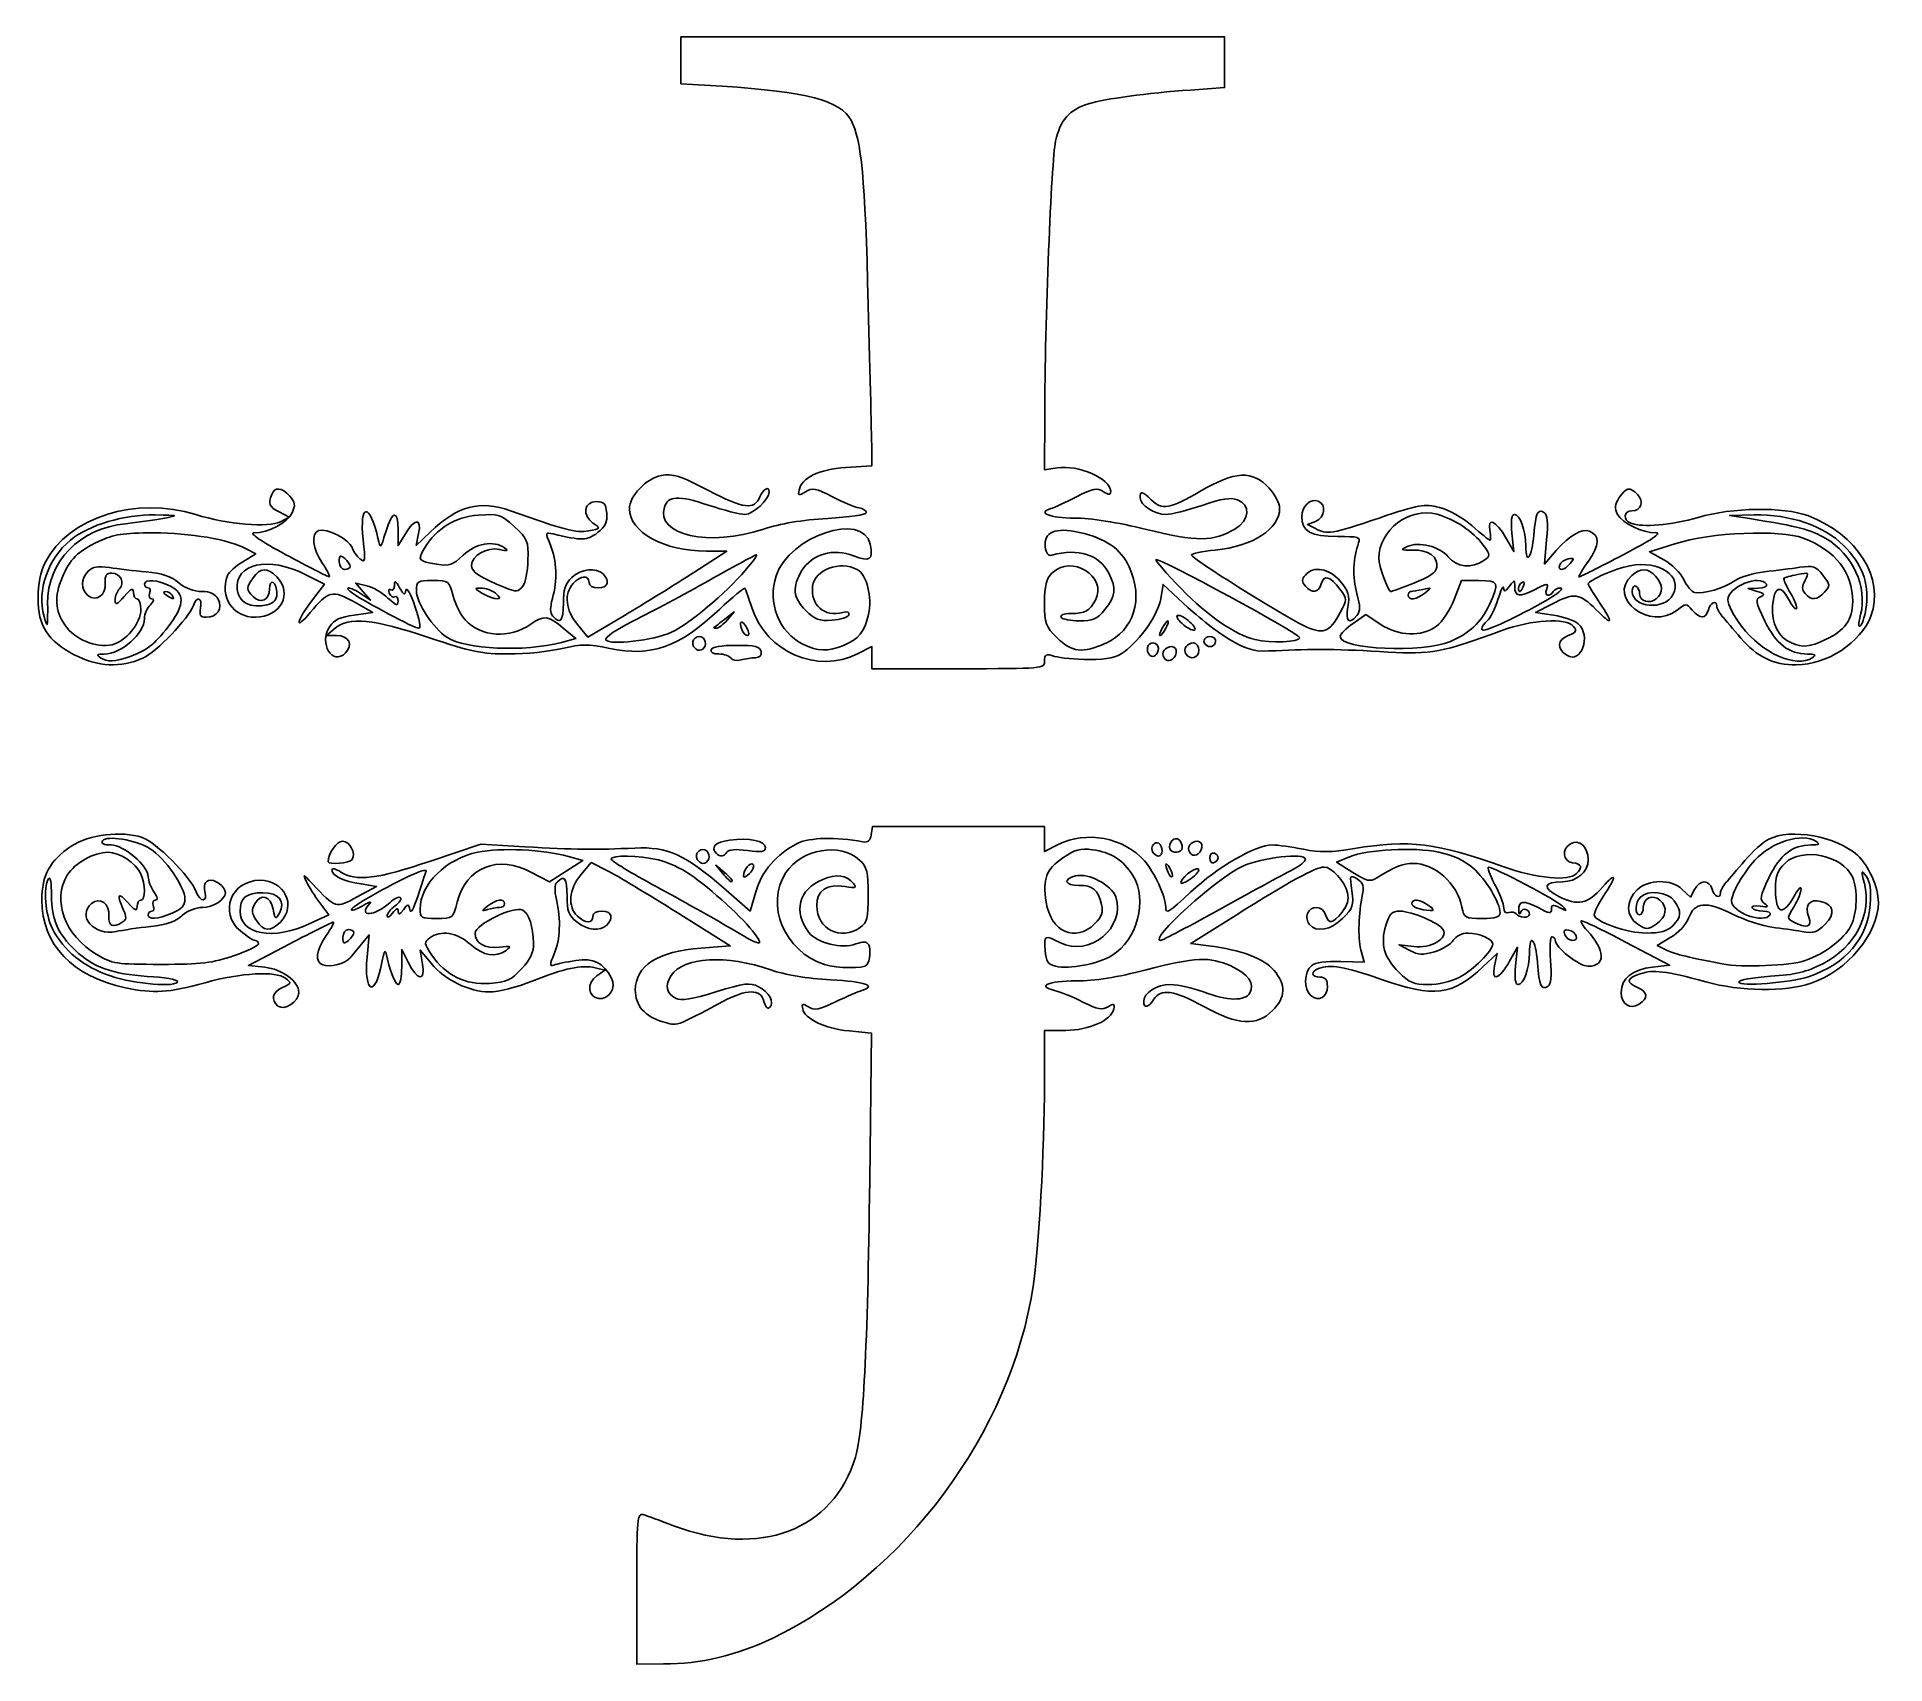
# Model space of a CAD drawing. Header units: centimetres. Extents: x -6.6 to 6.7, y -5.2 to 6.5.
import ezdxf

# ---------------------------------------------------------------- set-up
doc = ezdxf.new("R2010")
doc.units = ezdxf.units.CM
doc.header["$MEASUREMENT"] = 0
doc.layers.add('Layer 1', color=7, linetype='Continuous')

msp = doc.modelspace()

# ---------------------------------------------------------------- linework, layer by layer
at = {"layer": 'Layer 1'}
for points, knots in [([(-0.56821, 2.03115), (-0.56821, 2.03115), (-0.56821, 2.11106), (-0.56821, 2.11106), (-0.56821, 2.11106), (-0.56821, 2.11106), (-0.67299, 2.05761), (-0.67299, 2.05761), (-0.67299, 2.05761), (-0.95929, 1.91155), (-1.32841, 2.07135), (-1.43108, 2.3858), (-1.43108, 2.3858), (-1.4552, 2.45966), (-1.47896, 2.52473), (-1.48388, 2.5304), (-1.48388, 2.5304), (-1.4888, 2.53607), (-1.57093, 2.46765), (-1.66639, 2.37836), (-1.66639, 2.37836), (-1.95838, 2.10522), (-2.15739, 2.03438), (-2.4568, 2.09703), (-2.4568, 2.09703), (-2.61323, 2.12976), (-2.65819, 2.12966), (-2.79976, 2.09627), (-2.79976, 2.09627), (-2.88937, 2.07514), (-3.06248, 2.05767), (-3.18443, 2.05746), (-3.18443, 2.05746), (-3.37766, 2.05712), (-3.45175, 2.07238), (-3.76071, 2.17613), (-3.76071, 2.17613), (-4.16136, 2.31067), (-4.33325, 2.32776), (-4.43481, 2.24316), (-4.43481, 2.24316), (-4.43481, 2.24316), (-4.49727, 2.19112), (-4.49727, 2.19112), (-4.49727, 2.19112), (-4.49727, 2.19112), (-4.42368, 2.19024), (-4.42368, 2.19024), (-4.42368, 2.19024), (-4.33546, 2.18918), (-4.30134, 2.1226), (-4.35931, 2.06463), (-4.35931, 2.06463), (-4.45466, 1.96928), (-4.55333, 2.13328), (-4.47372, 2.25479), (-4.47372, 2.25479), (-4.44143, 2.30407), (-4.39872, 2.32413), (-4.29748, 2.33756), (-4.29748, 2.33756), (-4.29748, 2.33756), (-4.16386, 2.35529), (-4.16386, 2.35529), (-4.16386, 2.35529), (-4.16386, 2.35529), (-4.29785, 2.43182), (-4.29785, 2.43182), (-4.29785, 2.43182), (-4.45239, 2.52008), (-4.48511, 2.51219), (-4.61426, 2.3555), (-4.61426, 2.3555), (-4.7264, 2.21945), (-4.71732, 2.28929), (-4.60348, 2.43844), (-4.60348, 2.43844), (-4.60348, 2.43844), (-4.51125, 2.55927), (-4.51125, 2.55927), (-4.51125, 2.55927), (-4.51125, 2.55927), (-4.64979, 2.63004), (-4.64979, 2.63004), (-4.64979, 2.63004), (-4.91143, 2.7637), (-5.15861, 2.7092), (-5.14018, 2.52193), (-5.14018, 2.52193), (-5.13107, 2.42937), (-5.0392, 2.38214), (-4.92433, 2.41097), (-4.92433, 2.41097), (-4.87288, 2.42389), (-4.85447, 2.44539), (-4.85447, 2.49259), (-4.85447, 2.49259), (-4.85447, 2.52783), (-4.86638, 2.56403), (-4.88093, 2.57302), (-4.88093, 2.57302), (-4.89582, 2.58222), (-4.90739, 2.56101), (-4.90739, 2.5245), (-4.90739, 2.5245), (-4.90739, 2.44482), (-4.97107, 2.41559), (-5.02569, 2.47021), (-5.02569, 2.47021), (-5.07615, 2.52067), (-5.07608, 2.53384), (-5.02495, 2.60683), (-5.02495, 2.60683), (-4.97394, 2.67966), (-4.92316, 2.68141), (-4.85447, 2.61272), (-4.85447, 2.61272), (-4.73612, 2.49437), (-4.82758, 2.32168), (-5.00861, 2.32168), (-5.00861, 2.32168), (-5.17097, 2.32168), (-5.26847, 2.46837), (-5.20903, 2.62325), (-5.20903, 2.62325), (-5.20031, 2.64597), (-5.15122, 2.6905), (-5.09994, 2.72219), (-5.09994, 2.72219), (-5.09994, 2.72219), (-5.00671, 2.77981), (-5.00671, 2.77981), (-5.00671, 2.77981), (-5.00671, 2.77981), (-5.07426, 2.8152), (-5.07426, 2.8152), (-5.07426, 2.8152), (-5.20235, 2.88231), (-5.47698, 2.92944), (-5.74082, 2.92957), (-5.74082, 2.92957), (-5.96347, 2.92968), (-6.02637, 2.91986), (-6.1377, 2.86757), (-6.1377, 2.86757), (-6.29011, 2.79598), (-6.34441, 2.7421), (-6.40127, 2.60599), (-6.40127, 2.60599), (-6.45792, 2.47042), (-6.45213, 2.37107), (-6.38147, 2.26606), (-6.38147, 2.26606), (-6.31277, 2.16397), (-6.15627, 2.09882), (-6.04072, 2.1242), (-6.04072, 2.1242), (-5.94314, 2.14563), (-5.83343, 2.27923), (-5.83343, 2.37662), (-5.83343, 2.37662), (-5.83343, 2.41916), (-5.84534, 2.45396), (-5.85989, 2.45396), (-5.85989, 2.45396), (-5.87444, 2.45396), (-5.88672, 2.4748), (-5.88718, 2.50026), (-5.88718, 2.50026), (-5.88784, 2.5371), (-5.90137, 2.53139), (-5.95333, 2.47233), (-5.95333, 2.47233), (-6.00792, 2.41028), (-6.01864, 2.40615), (-6.01864, 2.44719), (-6.01864, 2.44719), (-6.01864, 2.4742), (-6.00515, 2.50978), (-5.98867, 2.52626), (-5.98867, 2.52626), (-5.94653, 2.5684), (-5.98035, 2.63916), (-6.04264, 2.63916), (-6.04264, 2.63916), (-6.08244, 2.63916), (-6.09358, 2.62285), (-6.08977, 2.57012), (-6.08977, 2.57012), (-6.08338, 2.48159), (-6.15519, 2.42904), (-6.21486, 2.47857), (-6.21486, 2.47857), (-6.26912, 2.5236), (-6.26826, 2.59743), (-6.21281, 2.65287), (-6.21281, 2.65287), (-6.17947, 2.68621), (-6.14275, 2.69273), (-6.06067, 2.67988), (-6.06067, 2.67988), (-6.00117, 2.67057), (-5.88135, 2.6564), (-5.7944, 2.6484), (-5.7944, 2.6484), (-5.68081, 2.63795), (-5.61508, 2.61598), (-5.56086, 2.57036), (-5.56086, 2.57036), (-5.5137, 2.53068), (-5.45178, 2.50686), (-5.39576, 2.50686), (-5.39576, 2.50686), (-5.33227, 2.50686), (-5.29759, 2.49093), (-5.27689, 2.45225), (-5.27689, 2.45225), (-5.24124, 2.38564), (-5.28367, 2.32165), (-5.36349, 2.32165), (-5.36349, 2.32165), (-5.4055, 2.32165), (-5.41368, 2.33513), (-5.40361, 2.3878), (-5.40361, 2.3878), (-5.38927, 2.46283), (-5.42927, 2.4782), (-5.45527, 2.40764), (-5.45527, 2.40764), (-5.49096, 2.31081), (-5.71878, 2.07319), (-5.82019, 2.02703), (-5.82019, 2.02703), (-5.97742, 1.95546), (-6.14485, 1.96386), (-6.31307, 2.05174), (-6.31307, 2.05174), (-6.50566, 2.15235), (-6.57425, 2.25928), (-6.57425, 2.45891), (-6.57425, 2.45891), (-6.57425, 2.56168), (-6.55653, 2.64954), (-6.52225, 2.71674), (-6.52225, 2.71674), (-6.35585, 3.0429), (-5.8703, 3.19694), (-5.43655, 3.06117), (-5.43655, 3.06117), (-5.21125, 2.99065), (-4.91098, 2.96517), (-4.82807, 3.00954), (-4.82807, 3.00954), (-4.82807, 3.00954), (-4.76576, 3.04289), (-4.76576, 3.04289), (-4.76576, 3.04289), (-4.76576, 3.04289), (-4.83657, 3.07999), (-4.83657, 3.07999), (-4.83657, 3.07999), (-4.9104, 3.11867), (-4.91804, 3.13623), (-4.89132, 3.20584), (-4.89132, 3.20584), (-4.86948, 3.26274), (-4.81947, 3.25843), (-4.76176, 3.19467), (-4.76176, 3.19467), (-4.72174, 3.15045), (-4.71888, 3.13045), (-4.74449, 3.07423), (-4.74449, 3.07423), (-4.77662, 3.00372), (-4.91573, 2.9305), (-5.01898, 2.92976), (-5.01898, 2.92976), (-5.05652, 2.92949), (-4.96925, 2.86979), (-4.78832, 2.77197), (-4.78832, 2.77197), (-4.62825, 2.68542), (-4.48871, 2.61418), (-4.47823, 2.61365), (-4.47823, 2.61365), (-4.46775, 2.61312), (-4.48859, 2.65603), (-4.52453, 2.70899), (-4.52453, 2.70899), (-4.59726, 2.81616), (-4.60978, 2.92422), (-4.55204, 2.94637), (-4.55204, 2.94637), (-4.49833, 2.96698), (-4.33016, 2.88138), (-4.31201, 2.82419), (-4.31201, 2.82419), (-4.30364, 2.7978), (-4.27817, 2.76077), (-4.25543, 2.74189), (-4.25543, 2.74189), (-4.21836, 2.71112), (-4.21601, 2.72561), (-4.23273, 2.88177), (-4.23273, 2.88177), (-4.26089, 3.1447), (-4.18492, 3.15089), (-4.12569, 2.8905), (-4.12569, 2.8905), (-4.1078, 2.81185), (-4.10729, 2.81228), (-4.07014, 2.9368), (-4.07014, 2.9368), (-4.02361, 3.09278), (-3.98136, 3.09907), (-3.98123, 2.95003), (-3.98123, 2.95003), (-3.98123, 2.95003), (-3.98112, 2.83758), (-3.98112, 2.83758), (-3.98112, 2.83758), (-3.98112, 2.83758), (-3.92869, 2.92357), (-3.92869, 2.92357), (-3.92869, 2.92357), (-3.85986, 3.03646), (-3.8105, 3.03684), (-3.833, 2.92431), (-3.833, 2.92431), (-3.833, 2.92431), (-3.85005, 2.83906), (-3.85005, 2.83906), (-3.85005, 2.83906), (-3.85005, 2.83906), (-3.75032, 2.93462), (-3.75032, 2.93462), (-3.75032, 2.93462), (-3.55116, 3.12545), (-3.39127, 3.168), (-3.17093, 3.08882), (-3.17093, 3.08882), (-2.78655, 2.95069), (-2.69647, 2.92744), (-2.60881, 2.9437), (-2.60881, 2.9437), (-2.52031, 2.96012), (-2.52004, 2.96062), (-2.57724, 3.00069), (-2.57724, 3.00069), (-2.65728, 3.05675), (-2.64157, 3.15507), (-2.55258, 3.15507), (-2.55258, 3.15507), (-2.49781, 3.15507), (-2.48505, 3.14081), (-2.47837, 3.07214), (-2.47837, 3.07214), (-2.47209, 3.00753), (-2.48655, 2.97644), (-2.5438, 2.9314), (-2.5438, 2.9314), (-2.61717, 2.87369), (-2.65848, 2.87242), (-2.86329, 2.92158), (-2.86329, 2.92158), (-2.92167, 2.93559), (-2.922, 2.93427), (-2.88313, 2.84125), (-2.88313, 2.84125), (-2.83754, 2.73214), (-2.83236, 2.5854), (-2.86953, 2.45581), (-2.86953, 2.45581), (-2.88749, 2.3932), (-2.88649, 2.35465), (-2.86629, 2.33031), (-2.86629, 2.33031), (-2.81313, 2.26626), (-2.7907, 2.29372), (-2.7907, 2.42286), (-2.7907, 2.42286), (-2.7907, 2.52211), (-2.77707, 2.56335), (-2.72946, 2.60807), (-2.72946, 2.60807), (-2.66227, 2.67119), (-2.55465, 2.68355), (-2.50495, 2.63385), (-2.50495, 2.63385), (-2.45245, 2.58135), (-2.46888, 2.53331), (-2.53935, 2.53331), (-2.53935, 2.53331), (-2.58051, 2.53331), (-2.6055, 2.5483), (-2.6055, 2.573), (-2.6055, 2.573), (-2.6055, 2.62753), (-2.66748, 2.62284), (-2.72046, 2.5643), (-2.72046, 2.5643), (-2.78733, 2.49041), (-2.77456, 2.37168), (-2.68868, 2.26881), (-2.68868, 2.26881), (-2.68868, 2.26881), (-2.61311, 2.17829), (-2.61311, 2.17829), (-2.61311, 2.17829), (-2.61311, 2.17829), (-2.35134, 2.33445), (-2.35134, 2.33445), (-2.35134, 2.33445), (-2.20736, 2.42034), (-1.98241, 2.55961), (-1.85144, 2.64394), (-1.85144, 2.64394), (-1.85144, 2.64394), (-1.61331, 2.79727), (-1.61331, 2.79727), (-1.61331, 2.79727), (-1.61331, 2.79727), (-1.76064, 2.79758), (-1.76064, 2.79758), (-1.76064, 2.79758), (-2.06456, 2.79822), (-2.31445, 2.93565), (-2.31445, 3.10216), (-2.31445, 3.10216), (-2.31445, 3.19649), (-2.19396, 3.32244), (-2.08399, 3.34307), (-2.08399, 3.34307), (-2.0033, 3.35821), (-1.95247, 3.34201), (-1.746, 3.23535), (-1.746, 3.23535), (-1.48779, 3.10197), (-1.41742, 3.09303), (-1.37551, 3.1883), (-1.37551, 3.1883), (-1.34973, 3.24691), (-1.30902, 3.26925), (-1.30902, 3.22479), (-1.30902, 3.22479), (-1.30902, 3.16947), (-1.42328, 3.06247), (-1.48236, 3.06247), (-1.48236, 3.06247), (-1.51738, 3.06247), (-1.63635, 3.09279), (-1.74675, 3.12985), (-1.74675, 3.12985), (-1.95917, 3.20116), (-2.03701, 3.19751), (-2.06319, 3.11503), (-2.06319, 3.11503), (-2.12736, 2.91286), (-1.73956, 2.82657), (-1.34976, 2.95628), (-1.34976, 2.95628), (-1.22812, 2.99676), (-1.07111, 3.02291), (-0.88678, 3.03338), (-0.88678, 3.03338), (-0.73177, 3.04219), (-0.60787, 3.06082), (-0.60787, 3.07533), (-0.60787, 3.07533), (-0.60787, 3.08968), (-0.63168, 3.10495), (-0.66079, 3.10925), (-0.66079, 3.10925), (-0.68989, 3.11355), (-0.77601, 3.14943), (-0.85217, 3.18899), (-0.85217, 3.18899), (-0.97263, 3.25156), (-0.99786, 3.25639), (-1.04625, 3.2262), (-1.04625, 3.2262), (-1.09494, 3.19582), (-1.10076, 3.19712), (-1.093, 3.23663), (-1.093, 3.23663), (-1.07539, 3.32626), (-0.95201, 3.38608), (-0.75582, 3.40012), (-0.75582, 3.40012), (-0.75582, 3.40012), (-0.56819, 3.41354), (-0.56819, 3.41354), (-0.56819, 3.41354), (-0.56819, 3.41354), (-0.56913, 3.52243), (-0.56913, 3.52243), (-0.56913, 3.52243), (-0.56965, 3.58232), (-0.58098, 4.05399), (-0.59431, 4.57059), (-0.59431, 4.57059), (-0.61829, 5.49964), (-0.64201, 5.75485), (-0.71805, 5.90191), (-0.71805, 5.90191), (-0.79112, 6.04321), (-1.04164, 6.10923), (-1.64636, 6.14654), (-1.64636, 6.14654), (-1.64636, 6.14654), (-1.94402, 6.1649), (-1.94402, 6.1649), (-1.94402, 6.1649), (-1.94402, 6.1649), (-1.94402, 6.33348), (-1.94402, 6.33348), (-1.94402, 6.33348), (-1.94402, 6.33348), (-1.94402, 6.50206), (-1.94402, 6.50206), (-1.94402, 6.50206), (-1.94402, 6.50206), (0.0139, 6.50206), (0.0139, 6.50206), (0.0139, 6.50206), (0.0139, 6.50206), (1.97182, 6.50206), (1.97182, 6.50206), (1.97182, 6.50206), (1.97182, 6.50206), (1.97182, 6.31966), (1.97182, 6.31966), (1.97182, 6.31966), (1.97182, 6.31966), (1.97182, 6.13726), (1.97182, 6.13726), (1.97182, 6.13726), (1.97182, 6.13726), (1.72708, 6.11994), (1.72708, 6.11994), (1.72708, 6.11994), (1.41395, 6.09778), (1.1109, 6.05696), (0.99286, 6.02102), (0.99286, 6.02102), (0.85455, 5.97892), (0.7877, 5.90322), (0.75475, 5.75141), (0.75475, 5.75141), (0.72409, 5.61013), (0.67793, 4.44549), (0.6763, 3.77189), (0.6763, 3.77189), (0.6763, 3.77189), (0.67536, 3.38329), (0.67536, 3.38329), (0.67536, 3.38329), (0.67536, 3.38329), (0.7651, 3.39785), (0.7651, 3.39785), (0.7651, 3.39785), (0.91754, 3.42259), (1.15161, 3.32101), (1.15161, 3.23011), (1.15161, 3.23011), (1.15161, 3.20083), (1.14188, 3.20037), (1.09825, 3.2276), (1.09825, 3.2276), (1.05283, 3.25594), (1.02429, 3.25035), (0.90643, 3.18999), (0.90643, 3.18999), (0.83028, 3.15099), (0.74638, 3.11238), (0.71999, 3.10419), (0.71999, 3.10419), (0.61949, 3.07299), (0.7125, 3.036), (0.89148, 3.036), (0.89148, 3.036), (1.0111, 3.036), (1.19676, 3.00662), (1.40902, 2.9541), (1.40902, 2.9541), (1.77051, 2.86465), (1.89452, 2.86522), (2.04544, 2.957), (2.04544, 2.957), (2.15317, 3.02251), (2.16356, 3.13061), (2.0657, 3.16781), (2.0657, 3.16781), (2.01718, 3.18626), (1.95267, 3.17609), (1.80971, 3.12747), (1.80971, 3.12747), (1.70459, 3.09172), (1.5876, 3.06247), (1.54973, 3.06247), (1.54973, 3.06247), (1.46734, 3.06247), (1.36327, 3.12976), (1.36327, 3.18303), (1.36327, 3.18303), (1.36327, 3.23425), (1.37976, 3.23118), (1.44265, 3.1683), (1.44265, 3.1683), (1.51961, 3.09134), (1.58293, 3.10205), (1.79466, 3.22783), (1.79466, 3.22783), (2.04268, 3.37518), (2.17682, 3.38221), (2.29149, 3.25387), (2.29149, 3.25387), (2.33395, 3.20635), (2.36869, 3.14053), (2.36869, 3.10762), (2.36869, 3.10762), (2.36869, 2.95705), (2.17534, 2.83147), (1.90457, 2.80618), (1.90457, 2.80618), (1.81059, 2.7974), (1.73369, 2.78122), (1.73369, 2.77021), (1.73369, 2.77021), (1.73369, 2.74588), (2.36928, 2.34636), (2.53974, 2.26354), (2.53974, 2.26354), (2.68254, 2.19416), (2.72425, 2.20865), (2.80477, 2.35562), (2.80477, 2.35562), (2.85718, 2.45128), (2.85718, 2.45136), (2.80316, 2.52371), (2.80316, 2.52371), (2.73259, 2.61823), (2.68618, 2.63157), (2.66813, 2.56253), (2.66813, 2.56253), (2.65108, 2.49735), (2.60058, 2.49026), (2.5539, 2.54651), (2.5539, 2.54651), (2.52762, 2.57817), (2.52762, 2.59422), (2.5539, 2.62589), (2.5539, 2.62589), (2.61112, 2.69484), (2.72716, 2.67418), (2.80547, 2.58112), (2.80547, 2.58112), (2.86489, 2.5105), (2.8739, 2.48016), (2.86043, 2.39591), (2.86043, 2.39591), (2.8436, 2.29066), (2.86822, 2.26725), (2.92447, 2.33503), (2.92447, 2.33503), (2.95095, 2.36694), (2.95091, 2.39865), (2.92423, 2.49389), (2.92423, 2.49389), (2.89234, 2.60779), (2.89796, 2.75867), (2.93776, 2.8574), (2.93776, 2.8574), (2.9544, 2.89868), (2.93765, 2.9037), (2.78351, 2.9037), (2.78351, 2.9037), (2.5939, 2.9037), (2.52744, 2.94111), (2.52744, 3.04787), (2.52744, 3.04787), (2.52744, 3.12107), (2.59065, 3.18015), (2.64617, 3.15884), (2.64617, 3.15884), (2.70732, 3.13538), (2.69492, 3.03751), (2.62764, 3.01262), (2.62764, 3.01262), (2.62764, 3.01262), (2.56909, 2.99096), (2.56909, 2.99096), (2.56909, 2.99096), (2.56909, 2.99096), (2.6259, 2.96056), (2.6259, 2.96056), (2.6259, 2.96056), (2.71005, 2.91552), (2.73997, 2.92047), (3.08439, 3.03643), (3.08439, 3.03643), (3.37666, 3.13483), (3.40888, 3.14049), (3.51915, 3.11272), (3.51915, 3.11272), (3.58933, 3.09505), (3.6862, 3.04052), (3.75498, 2.97998), (3.75498, 2.97998), (3.81918, 2.92347), (3.87716, 2.87723), (3.88382, 2.87723), (3.88382, 2.87723), (3.89048, 2.87723), (3.88995, 2.90855), (3.88263, 2.94683), (3.88263, 2.94683), (3.86346, 3.04714), (3.92903, 3.01687), (3.99878, 2.89322), (3.99878, 2.89322), (3.99878, 2.89322), (4.0546, 2.79426), (4.0546, 2.79426), (4.0546, 2.79426), (4.0546, 2.79426), (4.04172, 2.92835), (4.04172, 2.92835), (4.04172, 2.92835), (4.03298, 3.01935), (4.03863, 3.06244), (4.05932, 3.06244), (4.05932, 3.06244), (4.10023, 3.06244), (4.14141, 2.94799), (4.14141, 2.83426), (4.14141, 2.83426), (4.14141, 2.69026), (4.18628, 2.75338), (4.1998, 2.9164), (4.1998, 2.9164), (4.21297, 3.07525), (4.22698, 3.10455), (4.27542, 3.07461), (4.27542, 3.07461), (4.29753, 3.06094), (4.30244, 3.00215), (4.29165, 2.88014), (4.29165, 2.88014), (4.29165, 2.88014), (4.27618, 2.70526), (4.27618, 2.70526), (4.27618, 2.70526), (4.27618, 2.70526), (4.36093, 2.80156), (4.36093, 2.80156), (4.36093, 2.80156), (4.45914, 2.91315), (4.54429, 2.9628), (4.60047, 2.94124), (4.60047, 2.94124), (4.67683, 2.91194), (4.6744, 2.84174), (4.59301, 2.72627), (4.59301, 2.72627), (4.54896, 2.66378), (4.51872, 2.61265), (4.5258, 2.61265), (4.5258, 2.61265), (4.53289, 2.61265), (4.67543, 2.68409), (4.84256, 2.7714), (4.84256, 2.7714), (5.04765, 2.87854), (5.12472, 2.93015), (5.07964, 2.93015), (5.07964, 2.93015), (4.97926, 2.93015), (4.83751, 2.99773), (4.80312, 3.06198), (4.80312, 3.06198), (4.77888, 3.10727), (4.78128, 3.13207), (4.81483, 3.18328), (4.81483, 3.18328), (4.86389, 3.25816), (4.88969, 3.26288), (4.94538, 3.2072), (4.94538, 3.2072), (4.99563, 3.15695), (4.9729, 3.0889), (4.90588, 3.0889), (4.90588, 3.0889), (4.84526, 3.0889), (4.83909, 3.0216), (4.89765, 2.99913), (4.89765, 2.99913), (4.98228, 2.96665), (5.18839, 2.9846), (5.38328, 3.04141), (5.38328, 3.04141), (5.62824, 3.11282), (5.99935, 3.11869), (6.17239, 3.05389), (6.17239, 3.05389), (6.52858, 2.92051), (6.72911, 2.60109), (6.62688, 2.32995), (6.62688, 2.32995), (6.55489, 2.139), (6.31106, 1.97924), (6.09011, 1.97824), (6.09011, 1.97824), (5.92517, 1.97749), (5.80634, 2.03509), (5.68991, 2.1722), (5.68991, 2.1722), (5.63866, 2.23255), (5.57885, 2.30276), (5.557, 2.32823), (5.557, 2.32823), (5.53514, 2.3537), (5.51726, 2.38644), (5.51726, 2.40099), (5.51726, 2.40099), (5.51726, 2.44886), (5.47081, 2.42858), (5.45668, 2.37453), (5.45668, 2.37453), (5.4392, 2.30767), (5.39689, 2.30709), (5.34053, 2.37291), (5.34053, 2.37291), (5.29707, 2.42367), (5.29592, 2.42367), (5.23139, 2.37291), (5.23139, 2.37291), (5.03828, 2.22101), (4.72481, 2.45944), (4.90419, 2.62178), (4.90419, 2.62178), (4.96708, 2.67869), (5.02227, 2.67722), (5.0766, 2.61718), (5.0766, 2.61718), (5.13092, 2.55716), (5.13256, 2.49693), (5.08104, 2.45418), (5.08104, 2.45418), (5.0336, 2.4148), (4.96164, 2.43711), (4.96164, 2.4912), (4.96164, 2.4912), (4.96164, 2.51263), (4.94973, 2.53751), (4.93518, 2.54651), (4.93518, 2.54651), (4.92063, 2.5555), (4.90872, 2.53809), (4.90872, 2.50782), (4.90872, 2.50782), (4.90872, 2.38873), (5.14064, 2.3699), (5.20172, 2.48403), (5.20172, 2.48403), (5.27389, 2.61889), (5.10383, 2.73355), (4.89197, 2.69288), (4.89197, 2.69288), (4.78523, 2.67239), (4.59087, 2.58732), (4.5917, 2.56146), (4.5917, 2.56146), (4.59196, 2.55324), (4.62768, 2.49412), (4.67108, 2.43009), (4.67108, 2.43009), (4.77813, 2.27211), (4.77022, 2.25469), (4.64725, 2.37765), (4.64725, 2.37765), (4.5289, 2.496), (4.48941, 2.50084), (4.3286, 2.41673), (4.3286, 2.41673), (4.3286, 2.41673), (4.2115, 2.35548), (4.2115, 2.35548), (4.2115, 2.35548), (4.2115, 2.35548), (4.34183, 2.3362), (4.34183, 2.3362), (4.34183, 2.3362), (4.41351, 2.32559), (4.493, 2.29827), (4.51846, 2.27548), (4.51846, 2.27548), (4.61564, 2.18851), (4.54159, 1.98223), (4.43687, 2.04818), (4.43687, 2.04818), (4.36398, 2.09408), (4.36853, 2.15999), (4.44665, 2.18969), (4.44665, 2.18969), (4.50551, 2.21207), (4.51205, 2.22335), (4.48502, 2.25591), (4.48502, 2.25591), (4.43256, 2.31912), (4.18326, 2.30458), (3.96945, 2.22583), (3.96945, 2.22583), (3.53684, 2.06649), (3.46165, 2.05234), (3.14924, 2.07145), (3.14924, 2.07145), (2.81331, 2.092), (2.58518, 2.09472), (2.34226, 2.08106), (2.34226, 2.08106), (2.19129, 2.07257), (2.15292, 2.08093), (2.02817, 2.14954), (2.02817, 2.14954), (1.95001, 2.19252), (1.80564, 2.30215), (1.70735, 2.39315), (1.70735, 2.39315), (1.70735, 2.39315), (1.52864, 2.55861), (1.52864, 2.55861), (1.52864, 2.55861), (1.52864, 2.55861), (1.51214, 2.45543), (1.51214, 2.45543), (1.51214, 2.45543), (1.49432, 2.34402), (1.369, 2.16177), (1.24898, 2.07273), (1.24898, 2.07273), (1.1907, 2.02949), (1.1356, 2.01737), (0.99763, 2.01742), (0.99763, 2.01742), (0.90044, 2.01745), (0.78818, 2.02768), (0.74816, 2.04013), (0.74816, 2.04013), (0.68463, 2.0599), (0.6754, 2.0557), (0.6754, 2.00699), (0.6754, 2.00699), (0.6754, 1.95183), (0.66842, 1.95121), (0.05363, 1.95121), (0.05363, 1.95121), (0.05363, 1.95121), (-0.56814, 1.95121), (-0.56814, 1.95121), (-0.56814, 1.95121), (-0.56814, 1.95121), (-0.56814, 2.03112), (-0.56814, 2.03112), (-0.56814, 2.03112), (-0.56814, 2.03112), (-0.56821, 2.03115), (-0.56821, 2.03115)], [0, 0, 0, 0, 0.00411523, 0.00411523, 0.00411523, 0.00411523, 0.00823045, 0.00823045, 0.00823045, 0.00823045, 0.01234568, 0.01234568, 0.01234568, 0.01234568, 0.01646091, 0.01646091, 0.01646091, 0.01646091, 0.02057613, 0.02057613, 0.02057613, 0.02057613, 0.02469136, 0.02469136, 0.02469136, 0.02469136, 0.02880658, 0.02880658, 0.02880658, 0.02880658, 0.03292181, 0.03292181, 0.03292181, 0.03292181, 0.03703704, 0.03703704, 0.03703704, 0.03703704, 0.04115226, 0.04115226, 0.04115226, 0.04115226, 0.04526749, 0.04526749, 0.04526749, 0.04526749, 0.04938272, 0.04938272, 0.04938272, 0.04938272, 0.05349794, 0.05349794, 0.05349794, 0.05349794, 0.05761317, 0.05761317, 0.05761317, 0.05761317, 0.0617284, 0.0617284, 0.0617284, 0.0617284, 0.06584362, 0.06584362, 0.06584362, 0.06584362, 0.06995885, 0.06995885, 0.06995885, 0.06995885, 0.07407407, 0.07407407, 0.07407407, 0.07407407, 0.0781893, 0.0781893, 0.0781893, 0.0781893, 0.08230453, 0.08230453, 0.08230453, 0.08230453, 0.08641975, 0.08641975, 0.08641975, 0.08641975, 0.09053498, 0.09053498, 0.09053498, 0.09053498, 0.09465021, 0.09465021, 0.09465021, 0.09465021, 0.09876543, 0.09876543, 0.09876543, 0.09876543, 0.10288066, 0.10288066, 0.10288066, 0.10288066, 0.10699588, 0.10699588, 0.10699588, 0.10699588, 0.11111111, 0.11111111, 0.11111111, 0.11111111, 0.11522634, 0.11522634, 0.11522634, 0.11522634, 0.11934156, 0.11934156, 0.11934156, 0.11934156, 0.12345679, 0.12345679, 0.12345679, 0.12345679, 0.12757202, 0.12757202, 0.12757202, 0.12757202, 0.13168724, 0.13168724, 0.13168724, 0.13168724, 0.13580247, 0.13580247, 0.13580247, 0.13580247, 0.1399177, 0.1399177, 0.1399177, 0.1399177, 0.14403292, 0.14403292, 0.14403292, 0.14403292, 0.14814815, 0.14814815, 0.14814815, 0.14814815, 0.15226337, 0.15226337, 0.15226337, 0.15226337, 0.1563786, 0.1563786, 0.1563786, 0.1563786, 0.16049383, 0.16049383, 0.16049383, 0.16049383, 0.16460905, 0.16460905, 0.16460905, 0.16460905, 0.16872428, 0.16872428, 0.16872428, 0.16872428, 0.17283951, 0.17283951, 0.17283951, 0.17283951, 0.17695473, 0.17695473, 0.17695473, 0.17695473, 0.18106996, 0.18106996, 0.18106996, 0.18106996, 0.18518519, 0.18518519, 0.18518519, 0.18518519, 0.18930041, 0.18930041, 0.18930041, 0.18930041, 0.19341564, 0.19341564, 0.19341564, 0.19341564, 0.19753086, 0.19753086, 0.19753086, 0.19753086, 0.20164609, 0.20164609, 0.20164609, 0.20164609, 0.20576132, 0.20576132, 0.20576132, 0.20576132, 0.20987654, 0.20987654, 0.20987654, 0.20987654, 0.21399177, 0.21399177, 0.21399177, 0.21399177, 0.218107, 0.218107, 0.218107, 0.218107, 0.22222222, 0.22222222, 0.22222222, 0.22222222, 0.22633745, 0.22633745, 0.22633745, 0.22633745, 0.23045267, 0.23045267, 0.23045267, 0.23045267, 0.2345679, 0.2345679, 0.2345679, 0.2345679, 0.23868313, 0.23868313, 0.23868313, 0.23868313, 0.24279835, 0.24279835, 0.24279835, 0.24279835, 0.24691358, 0.24691358, 0.24691358, 0.24691358, 0.25102881, 0.25102881, 0.25102881, 0.25102881, 0.25514403, 0.25514403, 0.25514403, 0.25514403, 0.25925926, 0.25925926, 0.25925926, 0.25925926, 0.26337449, 0.26337449, 0.26337449, 0.26337449, 0.26748971, 0.26748971, 0.26748971, 0.26748971, 0.27160494, 0.27160494, 0.27160494, 0.27160494, 0.27572016, 0.27572016, 0.27572016, 0.27572016, 0.27983539, 0.27983539, 0.27983539, 0.27983539, 0.28395062, 0.28395062, 0.28395062, 0.28395062, 0.28806584, 0.28806584, 0.28806584, 0.28806584, 0.29218107, 0.29218107, 0.29218107, 0.29218107, 0.2962963, 0.2962963, 0.2962963, 0.2962963, 0.30041152, 0.30041152, 0.30041152, 0.30041152, 0.30452675, 0.30452675, 0.30452675, 0.30452675, 0.30864198, 0.30864198, 0.30864198, 0.30864198, 0.3127572, 0.3127572, 0.3127572, 0.3127572, 0.31687243, 0.31687243, 0.31687243, 0.31687243, 0.32098765, 0.32098765, 0.32098765, 0.32098765, 0.32510288, 0.32510288, 0.32510288, 0.32510288, 0.32921811, 0.32921811, 0.32921811, 0.32921811, 0.33333333, 0.33333333, 0.33333333, 0.33333333, 0.33744856, 0.33744856, 0.33744856, 0.33744856, 0.34156379, 0.34156379, 0.34156379, 0.34156379, 0.34567901, 0.34567901, 0.34567901, 0.34567901, 0.34979424, 0.34979424, 0.34979424, 0.34979424, 0.35390947, 0.35390947, 0.35390947, 0.35390947, 0.35802469, 0.35802469, 0.35802469, 0.35802469, 0.36213992, 0.36213992, 0.36213992, 0.36213992, 0.36625514, 0.36625514, 0.36625514, 0.36625514, 0.37037037, 0.37037037, 0.37037037, 0.37037037, 0.3744856, 0.3744856, 0.3744856, 0.3744856, 0.37860082, 0.37860082, 0.37860082, 0.37860082, 0.38271605, 0.38271605, 0.38271605, 0.38271605, 0.38683128, 0.38683128, 0.38683128, 0.38683128, 0.3909465, 0.3909465, 0.3909465, 0.3909465, 0.39506173, 0.39506173, 0.39506173, 0.39506173, 0.39917695, 0.39917695, 0.39917695, 0.39917695, 0.40329218, 0.40329218, 0.40329218, 0.40329218, 0.40740741, 0.40740741, 0.40740741, 0.40740741, 0.41152263, 0.41152263, 0.41152263, 0.41152263, 0.41563786, 0.41563786, 0.41563786, 0.41563786, 0.41975309, 0.41975309, 0.41975309, 0.41975309, 0.42386831, 0.42386831, 0.42386831, 0.42386831, 0.42798354, 0.42798354, 0.42798354, 0.42798354, 0.43209877, 0.43209877, 0.43209877, 0.43209877, 0.43621399, 0.43621399, 0.43621399, 0.43621399, 0.44032922, 0.44032922, 0.44032922, 0.44032922, 0.44444444, 0.44444444, 0.44444444, 0.44444444, 0.44855967, 0.44855967, 0.44855967, 0.44855967, 0.4526749, 0.4526749, 0.4526749, 0.4526749, 0.45679012, 0.45679012, 0.45679012, 0.45679012, 0.46090535, 0.46090535, 0.46090535, 0.46090535, 0.46502058, 0.46502058, 0.46502058, 0.46502058, 0.4691358, 0.4691358, 0.4691358, 0.4691358, 0.47325103, 0.47325103, 0.47325103, 0.47325103, 0.47736626, 0.47736626, 0.47736626, 0.47736626, 0.48148148, 0.48148148, 0.48148148, 0.48148148, 0.48559671, 0.48559671, 0.48559671, 0.48559671, 0.48971193, 0.48971193, 0.48971193, 0.48971193, 0.49382716, 0.49382716, 0.49382716, 0.49382716, 0.49794239, 0.49794239, 0.49794239, 0.49794239, 0.50205761, 0.50205761, 0.50205761, 0.50205761, 0.50617284, 0.50617284, 0.50617284, 0.50617284, 0.51028807, 0.51028807, 0.51028807, 0.51028807, 0.51440329, 0.51440329, 0.51440329, 0.51440329, 0.51851852, 0.51851852, 0.51851852, 0.51851852, 0.52263374, 0.52263374, 0.52263374, 0.52263374, 0.52674897, 0.52674897, 0.52674897, 0.52674897, 0.5308642, 0.5308642, 0.5308642, 0.5308642, 0.53497942, 0.53497942, 0.53497942, 0.53497942, 0.53909465, 0.53909465, 0.53909465, 0.53909465, 0.54320988, 0.54320988, 0.54320988, 0.54320988, 0.5473251, 0.5473251, 0.5473251, 0.5473251, 0.55144033, 0.55144033, 0.55144033, 0.55144033, 0.55555556, 0.55555556, 0.55555556, 0.55555556, 0.55967078, 0.55967078, 0.55967078, 0.55967078, 0.56378601, 0.56378601, 0.56378601, 0.56378601, 0.56790123, 0.56790123, 0.56790123, 0.56790123, 0.57201646, 0.57201646, 0.57201646, 0.57201646, 0.57613169, 0.57613169, 0.57613169, 0.57613169, 0.58024691, 0.58024691, 0.58024691, 0.58024691, 0.58436214, 0.58436214, 0.58436214, 0.58436214, 0.58847737, 0.58847737, 0.58847737, 0.58847737, 0.59259259, 0.59259259, 0.59259259, 0.59259259, 0.59670782, 0.59670782, 0.59670782, 0.59670782, 0.60082305, 0.60082305, 0.60082305, 0.60082305, 0.60493827, 0.60493827, 0.60493827, 0.60493827, 0.6090535, 0.6090535, 0.6090535, 0.6090535, 0.61316872, 0.61316872, 0.61316872, 0.61316872, 0.61728395, 0.61728395, 0.61728395, 0.61728395, 0.62139918, 0.62139918, 0.62139918, 0.62139918, 0.6255144, 0.6255144, 0.6255144, 0.6255144, 0.62962963, 0.62962963, 0.62962963, 0.62962963, 0.63374486, 0.63374486, 0.63374486, 0.63374486, 0.63786008, 0.63786008, 0.63786008, 0.63786008, 0.64197531, 0.64197531, 0.64197531, 0.64197531, 0.64609053, 0.64609053, 0.64609053, 0.64609053, 0.65020576, 0.65020576, 0.65020576, 0.65020576, 0.65432099, 0.65432099, 0.65432099, 0.65432099, 0.65843621, 0.65843621, 0.65843621, 0.65843621, 0.66255144, 0.66255144, 0.66255144, 0.66255144, 0.66666667, 0.66666667, 0.66666667, 0.66666667, 0.67078189, 0.67078189, 0.67078189, 0.67078189, 0.67489712, 0.67489712, 0.67489712, 0.67489712, 0.67901235, 0.67901235, 0.67901235, 0.67901235, 0.68312757, 0.68312757, 0.68312757, 0.68312757, 0.6872428, 0.6872428, 0.6872428, 0.6872428, 0.69135802, 0.69135802, 0.69135802, 0.69135802, 0.69547325, 0.69547325, 0.69547325, 0.69547325, 0.69958848, 0.69958848, 0.69958848, 0.69958848, 0.7037037, 0.7037037, 0.7037037, 0.7037037, 0.70781893, 0.70781893, 0.70781893, 0.70781893, 0.71193416, 0.71193416, 0.71193416, 0.71193416, 0.71604938, 0.71604938, 0.71604938, 0.71604938, 0.72016461, 0.72016461, 0.72016461, 0.72016461, 0.72427984, 0.72427984, 0.72427984, 0.72427984, 0.72839506, 0.72839506, 0.72839506, 0.72839506, 0.73251029, 0.73251029, 0.73251029, 0.73251029, 0.73662551, 0.73662551, 0.73662551, 0.73662551, 0.74074074, 0.74074074, 0.74074074, 0.74074074, 0.74485597, 0.74485597, 0.74485597, 0.74485597, 0.74897119, 0.74897119, 0.74897119, 0.74897119, 0.75308642, 0.75308642, 0.75308642, 0.75308642, 0.75720165, 0.75720165, 0.75720165, 0.75720165, 0.76131687, 0.76131687, 0.76131687, 0.76131687, 0.7654321, 0.7654321, 0.7654321, 0.7654321, 0.76954733, 0.76954733, 0.76954733, 0.76954733, 0.77366255, 0.77366255, 0.77366255, 0.77366255, 0.77777778, 0.77777778, 0.77777778, 0.77777778, 0.781893, 0.781893, 0.781893, 0.781893, 0.78600823, 0.78600823, 0.78600823, 0.78600823, 0.79012346, 0.79012346, 0.79012346, 0.79012346, 0.79423868, 0.79423868, 0.79423868, 0.79423868, 0.79835391, 0.79835391, 0.79835391, 0.79835391, 0.80246914, 0.80246914, 0.80246914, 0.80246914, 0.80658436, 0.80658436, 0.80658436, 0.80658436, 0.81069959, 0.81069959, 0.81069959, 0.81069959, 0.81481481, 0.81481481, 0.81481481, 0.81481481, 0.81893004, 0.81893004, 0.81893004, 0.81893004, 0.82304527, 0.82304527, 0.82304527, 0.82304527, 0.82716049, 0.82716049, 0.82716049, 0.82716049, 0.83127572, 0.83127572, 0.83127572, 0.83127572, 0.83539095, 0.83539095, 0.83539095, 0.83539095, 0.83950617, 0.83950617, 0.83950617, 0.83950617, 0.8436214, 0.8436214, 0.8436214, 0.8436214, 0.84773663, 0.84773663, 0.84773663, 0.84773663, 0.85185185, 0.85185185, 0.85185185, 0.85185185, 0.85596708, 0.85596708, 0.85596708, 0.85596708, 0.8600823, 0.8600823, 0.8600823, 0.8600823, 0.86419753, 0.86419753, 0.86419753, 0.86419753, 0.86831276, 0.86831276, 0.86831276, 0.86831276, 0.87242798, 0.87242798, 0.87242798, 0.87242798, 0.87654321, 0.87654321, 0.87654321, 0.87654321, 0.88065844, 0.88065844, 0.88065844, 0.88065844, 0.88477366, 0.88477366, 0.88477366, 0.88477366, 0.88888889, 0.88888889, 0.88888889, 0.88888889, 0.89300412, 0.89300412, 0.89300412, 0.89300412, 0.89711934, 0.89711934, 0.89711934, 0.89711934, 0.90123457, 0.90123457, 0.90123457, 0.90123457, 0.90534979, 0.90534979, 0.90534979, 0.90534979, 0.90946502, 0.90946502, 0.90946502, 0.90946502, 0.91358025, 0.91358025, 0.91358025, 0.91358025, 0.91769547, 0.91769547, 0.91769547, 0.91769547, 0.9218107, 0.9218107, 0.9218107, 0.9218107, 0.92592593, 0.92592593, 0.92592593, 0.92592593, 0.93004115, 0.93004115, 0.93004115, 0.93004115, 0.93415638, 0.93415638, 0.93415638, 0.93415638, 0.9382716, 0.9382716, 0.9382716, 0.9382716, 0.94238683, 0.94238683, 0.94238683, 0.94238683, 0.94650206, 0.94650206, 0.94650206, 0.94650206, 0.95061728, 0.95061728, 0.95061728, 0.95061728, 0.95473251, 0.95473251, 0.95473251, 0.95473251, 0.95884774, 0.95884774, 0.95884774, 0.95884774, 0.96296296, 0.96296296, 0.96296296, 0.96296296, 0.96707819, 0.96707819, 0.96707819, 0.96707819, 0.97119342, 0.97119342, 0.97119342, 0.97119342, 0.97530864, 0.97530864, 0.97530864, 0.97530864, 0.97942387, 0.97942387, 0.97942387, 0.97942387, 0.98353909, 0.98353909, 0.98353909, 0.98353909, 0.98765432, 0.98765432, 0.98765432, 0.98765432, 0.99176955, 0.99176955, 0.99176955, 0.99176955, 1, 1, 1, 1]), ([(-6.50507, 2.42087), (-6.50863, 2.72304), (-6.27667, 2.96036), (-5.94301, 2.99593), (-5.94301, 2.99593), (-5.86091, 3.00468), (-5.74015, 3.02183), (-5.67467, 3.03404), (-5.67467, 3.03404), (-5.55624, 3.05612), (-5.55654, 3.05625), (-5.73141, 3.05936), (-5.73141, 3.05936), (-5.95125, 3.06327), (-6.20945, 2.98641), (-6.34036, 2.8781), (-6.34036, 2.8781), (-6.50417, 2.74256), (-6.58201, 2.5182), (-6.53111, 2.32827), (-6.53111, 2.32827), (-6.52234, 2.29553), (-6.51248, 2.26874), (-6.50921, 2.26874), (-6.50921, 2.26874), (-6.50594, 2.26874), (-6.50407, 2.3372), (-6.50506, 2.42088), (-6.50506, 2.42088), (-6.50506, 2.42088), (-6.50507, 2.42087), (-6.50507, 2.42087)], [0, 0, 0, 0, 0.11111111, 0.11111111, 0.11111111, 0.11111111, 0.22222222, 0.22222222, 0.22222222, 0.22222222, 0.33333333, 0.33333333, 0.33333333, 0.33333333, 0.44444444, 0.44444444, 0.44444444, 0.44444444, 0.55555556, 0.55555556, 0.55555556, 0.55555556, 0.66666667, 0.66666667, 0.66666667, 0.66666667, 0.77777778, 0.77777778, 0.77777778, 0.77777778, 1, 1, 1, 1]), ([(-3.08182, 2.54647), (-3.06374, 2.56825), (-3.0474, 2.65247), (-3.04551, 2.73362), (-3.04551, 2.73362), (-3.04226, 2.87285), (-3.04782, 2.88644), (-3.14414, 2.9748), (-3.14414, 2.9748), (-3.24127, 3.0639), (-3.25374, 3.06789), (-3.4017, 3.05719), (-3.4017, 3.05719), (-3.57001, 3.04502), (-3.70409, 2.96281), (-3.79051, 2.81882), (-3.79051, 2.81882), (-3.84222, 2.73267), (-3.83683, 2.72567), (-3.7023, 2.70415), (-3.7023, 2.70415), (-3.60946, 2.6893), (-3.58729, 2.69686), (-3.51171, 2.76908), (-3.51171, 2.76908), (-3.42183, 2.85497), (-3.29287, 2.87782), (-3.21403, 2.82181), (-3.21403, 2.82181), (-3.18369, 2.80026), (-3.19214, 2.79752), (-3.2499, 2.81019), (-3.2499, 2.81019), (-3.34094, 2.83016), (-3.45215, 2.76653), (-3.45215, 2.69447), (-3.45215, 2.69447), (-3.45215, 2.64843), (-3.38857, 2.6065), (-3.21113, 2.53551), (-3.21113, 2.53551), (-3.12463, 2.5009), (-3.11923, 2.50136), (-3.0818, 2.54646), (-3.0818, 2.54646), (-3.0818, 2.54646), (-3.08182, 2.54647), (-3.08182, 2.54647)], [0, 0, 0, 0, 0.07692308, 0.07692308, 0.07692308, 0.07692308, 0.15384615, 0.15384615, 0.15384615, 0.15384615, 0.23076923, 0.23076923, 0.23076923, 0.23076923, 0.30769231, 0.30769231, 0.30769231, 0.30769231, 0.38461538, 0.38461538, 0.38461538, 0.38461538, 0.46153846, 0.46153846, 0.46153846, 0.46153846, 0.53846154, 0.53846154, 0.53846154, 0.53846154, 0.61538462, 0.61538462, 0.61538462, 0.61538462, 0.69230769, 0.69230769, 0.69230769, 0.69230769, 0.76923077, 0.76923077, 0.76923077, 0.76923077, 0.84615385, 0.84615385, 0.84615385, 0.84615385, 1, 1, 1, 1]), ([(-0.77242, 2.11912), (-0.66339, 2.16469), (-0.62143, 2.21656), (-0.59309, 2.34075), (-0.59309, 2.34075), (-0.56462, 2.46551), (-0.60491, 2.62861), (-0.67321, 2.66516), (-0.67321, 2.66516), (-0.79839, 2.73215), (-0.98009, 2.66518), (-0.99503, 2.54655), (-0.99503, 2.54655), (-1.0124, 2.40856), (-0.91259, 2.32108), (-0.77795, 2.35628), (-0.77795, 2.35628), (-0.74374, 2.36523), (-0.72768, 2.35905), (-0.73413, 2.33941), (-0.73413, 2.33941), (-0.73973, 2.32237), (-0.79421, 2.30475), (-0.85519, 2.30026), (-0.85519, 2.30026), (-0.94878, 2.29337), (-0.97837, 2.3044), (-1.04496, 2.37098), (-1.04496, 2.37098), (-1.1367, 2.46272), (-1.14399, 2.53964), (-1.07209, 2.65755), (-1.07209, 2.65755), (-0.9991, 2.77725), (-0.84583, 2.82143), (-0.70096, 2.76453), (-0.70096, 2.76453), (-0.5817, 2.71768), (-0.55615, 2.73563), (-0.581, 2.84877), (-0.581, 2.84877), (-0.63297, 3.08538), (-1.1634, 2.90692), (-1.25773, 2.62109), (-1.25773, 2.62109), (-1.32155, 2.42772), (-1.23758, 2.21251), (-1.06515, 2.12753), (-1.06515, 2.12753), (-0.9585, 2.07496), (-0.88322, 2.0728), (-0.77242, 2.11912)], [0, 0, 0, 0, 0.07142857, 0.07142857, 0.07142857, 0.07142857, 0.14285714, 0.14285714, 0.14285714, 0.14285714, 0.21428571, 0.21428571, 0.21428571, 0.21428571, 0.28571429, 0.28571429, 0.28571429, 0.28571429, 0.35714286, 0.35714286, 0.35714286, 0.35714286, 0.42857143, 0.42857143, 0.42857143, 0.42857143, 0.5, 0.5, 0.5, 0.5, 0.57142857, 0.57142857, 0.57142857, 0.57142857, 0.64285714, 0.64285714, 0.64285714, 0.64285714, 0.71428571, 0.71428571, 0.71428571, 0.71428571, 0.78571429, 0.78571429, 0.78571429, 0.78571429, 0.85714286, 0.85714286, 0.85714286, 0.85714286, 1, 1, 1, 1]), ([(3.33535, 2.56785), (3.4482, 2.61147), (3.49539, 2.64416), (3.50103, 2.68261), (3.50103, 2.68261), (3.51205, 2.75773), (3.43974, 2.80862), (3.32544, 2.80619), (3.32544, 2.80619), (3.24048, 2.80438), (3.23567, 2.80741), (3.28635, 2.83074), (3.28635, 2.83074), (3.37137, 2.86989), (3.52281, 2.8322), (3.58179, 2.75722), (3.58179, 2.75722), (3.64035, 2.68278), (3.75748, 2.67022), (3.83865, 2.72968), (3.83865, 2.72968), (3.88933, 2.7668), (3.88927, 2.7683), (3.83466, 2.84213), (3.83466, 2.84213), (3.76163, 2.94086), (3.62833, 3.02963), (3.50206, 3.06363), (3.50206, 3.06363), (3.30406, 3.11695), (3.08303, 2.94979), (3.08303, 2.74674), (3.08303, 2.74674), (3.08303, 2.69334), (3.14957, 2.50685), (3.16863, 2.50685), (3.16863, 2.50685), (3.17354, 2.50685), (3.24856, 2.5343), (3.33534, 2.56784), (3.33534, 2.56784), (3.33534, 2.56784), (3.33535, 2.56785), (3.33535, 2.56785)], [0, 0, 0, 0, 0.08333333, 0.08333333, 0.08333333, 0.08333333, 0.16666667, 0.16666667, 0.16666667, 0.16666667, 0.25, 0.25, 0.25, 0.25, 0.33333333, 0.33333333, 0.33333333, 0.33333333, 0.41666667, 0.41666667, 0.41666667, 0.41666667, 0.5, 0.5, 0.5, 0.5, 0.58333333, 0.58333333, 0.58333333, 0.58333333, 0.66666667, 0.66666667, 0.66666667, 0.66666667, 0.75, 0.75, 0.75, 0.75, 0.83333333, 0.83333333, 0.83333333, 0.83333333, 1, 1, 1, 1]), ([(6.59484, 2.40882), (6.61335, 2.57304), (6.56176, 2.70723), (6.42915, 2.83984), (6.42915, 2.83984), (6.28692, 2.98207), (6.04591, 3.06415), (5.78561, 3.05901), (5.78561, 3.05901), (5.78561, 3.05901), (5.6098, 3.05553), (5.6098, 3.05553), (5.6098, 3.05553), (5.6098, 3.05553), (5.75532, 3.03214), (5.75532, 3.03214), (5.75532, 3.03214), (6.11262, 2.97471), (6.19167, 2.95405), (6.30234, 2.88919), (6.30234, 2.88919), (6.49612, 2.77563), (6.60382, 2.54007), (6.55319, 2.34058), (6.55319, 2.34058), (6.53477, 2.26801), (6.53503, 2.24411), (6.55403, 2.26311), (6.55403, 2.26311), (6.56914, 2.27822), (6.58751, 2.34379), (6.59483, 2.40881), (6.59483, 2.40881), (6.59483, 2.40881), (6.59484, 2.40882), (6.59484, 2.40882)], [0, 0, 0, 0, 0.1, 0.1, 0.1, 0.1, 0.2, 0.2, 0.2, 0.2, 0.3, 0.3, 0.3, 0.3, 0.4, 0.4, 0.4, 0.4, 0.5, 0.5, 0.5, 0.5, 0.6, 0.6, 0.6, 0.6, 0.7, 0.7, 0.7, 0.7, 0.8, 0.8, 0.8, 0.8, 1, 1, 1, 1]), ([(1.11442, 2.1339), (1.32067, 2.22757), (1.39027, 2.45263), (1.28483, 2.68491), (1.28483, 2.68491), (1.22574, 2.81508), (1.11718, 2.88988), (0.92487, 2.93292), (0.92487, 2.93292), (0.75238, 2.97152), (0.66805, 2.93575), (0.68036, 2.8292), (0.68036, 2.8292), (0.68592, 2.7811), (0.70135, 2.76172), (0.72825, 2.76907), (0.72825, 2.76907), (0.91902, 2.82122), (1.06857, 2.77411), (1.13791, 2.64003), (1.13791, 2.64003), (1.19461, 2.53039), (1.1881, 2.46997), (1.10955, 2.37661), (1.10955, 2.37661), (1.05238, 2.30867), (1.022, 2.2952), (0.9259, 2.2952), (0.9259, 2.2952), (0.86257, 2.2952), (0.80339, 2.30711), (0.7944, 2.32166), (0.7944, 2.32166), (0.78477, 2.33724), (0.81405, 2.34829), (0.8656, 2.34852), (0.8656, 2.34852), (0.96798, 2.34899), (1.00033, 2.36682), (1.0418, 2.4456), (1.0418, 2.4456), (1.1313, 2.61563), (0.86755, 2.77844), (0.72826, 2.63916), (0.72826, 2.63916), (0.68691, 2.59781), (0.67534, 2.55097), (0.67534, 2.42485), (0.67534, 2.42485), (0.67534, 2.27658), (0.68266, 2.25614), (0.7653, 2.1735), (0.7653, 2.1735), (0.86966, 2.06914), (0.95139, 2.05987), (1.11443, 2.13392), (1.11443, 2.13392), (1.11443, 2.13392), (1.11442, 2.1339), (1.11442, 2.1339)], [0, 0, 0, 0, 0.0625, 0.0625, 0.0625, 0.0625, 0.125, 0.125, 0.125, 0.125, 0.1875, 0.1875, 0.1875, 0.1875, 0.25, 0.25, 0.25, 0.25, 0.3125, 0.3125, 0.3125, 0.3125, 0.375, 0.375, 0.375, 0.375, 0.4375, 0.4375, 0.4375, 0.4375, 0.5, 0.5, 0.5, 0.5, 0.5625, 0.5625, 0.5625, 0.5625, 0.625, 0.625, 0.625, 0.625, 0.6875, 0.6875, 0.6875, 0.6875, 0.75, 0.75, 0.75, 0.75, 0.8125, 0.8125, 0.8125, 0.8125, 0.875, 0.875, 0.875, 0.875, 1, 1, 1, 1]), ([(6.30083, 2.16062), (6.43738, 2.22263), (6.49616, 2.30497), (6.49616, 2.43422), (6.49616, 2.43422), (6.49616, 2.64481), (6.37342, 2.80237), (6.13993, 2.89154), (6.13993, 2.89154), (5.97282, 2.95536), (5.4755, 2.93363), (5.21534, 2.85113), (5.21534, 2.85113), (5.21534, 2.85113), (5.03254, 2.79317), (5.03254, 2.79317), (5.03254, 2.79317), (5.03254, 2.79317), (5.13596, 2.73586), (5.13596, 2.73586), (5.13596, 2.73586), (5.19365, 2.70389), (5.25693, 2.6411), (5.27907, 2.59385), (5.27907, 2.59385), (5.3009, 2.54727), (5.33662, 2.50499), (5.35845, 2.4999), (5.35845, 2.4999), (5.41691, 2.48627), (5.57367, 2.53252), (5.64949, 2.58577), (5.64949, 2.58577), (5.68587, 2.61132), (5.78112, 2.6398), (5.86116, 2.64906), (5.86116, 2.64906), (5.9412, 2.65832), (6.05556, 2.67287), (6.11531, 2.68139), (6.11531, 2.68139), (6.21148, 2.69511), (6.23049, 2.68856), (6.28108, 2.62425), (6.28108, 2.62425), (6.33469, 2.5561), (6.33549, 2.54859), (6.29403, 2.50277), (6.29403, 2.50277), (6.24096, 2.44413), (6.19615, 2.44067), (6.15361, 2.49193), (6.15361, 2.49193), (6.12929, 2.52123), (6.12924, 2.54331), (6.1534, 2.58845), (6.1534, 2.58845), (6.1834, 2.6445), (6.18105, 2.64624), (6.09763, 2.62955), (6.09763, 2.62955), (6.04973, 2.61997), (6.00622, 2.6078), (6.00093, 2.60251), (6.00093, 2.60251), (5.99564, 2.59722), (6.01708, 2.54921), (6.04858, 2.49582), (6.04858, 2.49582), (6.08008, 2.44243), (6.0993, 2.3922), (6.09129, 2.38419), (6.09129, 2.38419), (6.08328, 2.37618), (6.0573, 2.40722), (6.03354, 2.45315), (6.03354, 2.45315), (5.97657, 2.56332), (5.92927, 2.54277), (5.91907, 2.4034), (5.91907, 2.4034), (5.90982, 2.27706), (5.96223, 2.17385), (6.05453, 2.13667), (6.05453, 2.13667), (6.14044, 2.10207), (6.18053, 2.10596), (6.30084, 2.16059), (6.30084, 2.16059), (6.30084, 2.16059), (6.30083, 2.16062), (6.30083, 2.16062)], [0, 0, 0, 0, 0.04166667, 0.04166667, 0.04166667, 0.04166667, 0.08333333, 0.08333333, 0.08333333, 0.08333333, 0.125, 0.125, 0.125, 0.125, 0.16666667, 0.16666667, 0.16666667, 0.16666667, 0.20833333, 0.20833333, 0.20833333, 0.20833333, 0.25, 0.25, 0.25, 0.25, 0.29166667, 0.29166667, 0.29166667, 0.29166667, 0.33333333, 0.33333333, 0.33333333, 0.33333333, 0.375, 0.375, 0.375, 0.375, 0.41666667, 0.41666667, 0.41666667, 0.41666667, 0.45833333, 0.45833333, 0.45833333, 0.45833333, 0.5, 0.5, 0.5, 0.5, 0.54166667, 0.54166667, 0.54166667, 0.54166667, 0.58333333, 0.58333333, 0.58333333, 0.58333333, 0.625, 0.625, 0.625, 0.625, 0.66666667, 0.66666667, 0.66666667, 0.66666667, 0.70833333, 0.70833333, 0.70833333, 0.70833333, 0.75, 0.75, 0.75, 0.75, 0.79166667, 0.79166667, 0.79166667, 0.79166667, 0.83333333, 0.83333333, 0.83333333, 0.83333333, 0.875, 0.875, 0.875, 0.875, 0.91666667, 0.91666667, 0.91666667, 0.91666667, 1, 1, 1, 1]), ([(-4.3253, 2.68883), (-4.3253, 2.7016), (-4.34316, 2.72687), (-4.36499, 2.74499), (-4.36499, 2.74499), (-4.39815, 2.77251), (-4.40468, 2.76869), (-4.40468, 2.72177), (-4.40468, 2.72177), (-4.40468, 2.68949), (-4.3878, 2.66561), (-4.36499, 2.66561), (-4.36499, 2.66561), (-4.34316, 2.66561), (-4.3253, 2.67606), (-4.3253, 2.68883)], [0, 0, 0, 0, 0.2, 0.2, 0.2, 0.2, 0.4, 0.4, 0.4, 0.4, 0.6, 0.6, 0.6, 0.6, 1, 1, 1, 1]), ([(-2.011, 2.21412), (-1.88789, 2.27018), (-1.61888, 2.49551), (-1.4799, 2.65899), (-1.4799, 2.65899), (-1.42732, 2.72084), (-1.39126, 2.77144), (-1.39977, 2.77144), (-1.39977, 2.77144), (-1.40828, 2.77144), (-1.5491, 2.69556), (-1.71272, 2.60281), (-1.71272, 2.60281), (-1.87633, 2.51006), (-2.12081, 2.37873), (-2.25601, 2.31097), (-2.25601, 2.31097), (-2.40691, 2.23533), (-2.49491, 2.17658), (-2.48393, 2.15882), (-2.48393, 2.15882), (-2.45827, 2.11729), (-2.1426, 2.15421), (-2.01101, 2.21413), (-2.01101, 2.21413), (-2.01101, 2.21413), (-2.011, 2.21412), (-2.011, 2.21412)], [0, 0, 0, 0, 0.125, 0.125, 0.125, 0.125, 0.25, 0.25, 0.25, 0.25, 0.375, 0.375, 0.375, 0.375, 0.5, 0.5, 0.5, 0.5, 0.625, 0.625, 0.625, 0.625, 0.75, 0.75, 0.75, 0.75, 1, 1, 1, 1]), ([(2.51418, 2.17386), (2.51418, 2.20295), (1.49755, 2.75582), (1.47871, 2.73698), (1.47871, 2.73698), (1.47147, 2.72974), (1.55266, 2.63558), (1.65913, 2.52772), (1.65913, 2.52772), (1.85844, 2.32581), (2.04549, 2.19722), (2.19223, 2.16122), (2.19223, 2.16122), (2.30137, 2.13445), (2.51418, 2.1428), (2.51418, 2.17386)], [0, 0, 0, 0, 0.2, 0.2, 0.2, 0.2, 0.4, 0.4, 0.4, 0.4, 0.6, 0.6, 0.6, 0.6, 1, 1, 1, 1]), ([(4.4614, 2.70835), (4.49209, 2.74533), (4.49014, 2.74979), (4.44699, 2.74142), (4.44699, 2.74142), (4.41956, 2.7361), (4.39215, 2.71687), (4.3861, 2.69868), (4.3861, 2.69868), (4.37038, 2.65148), (4.41944, 2.65778), (4.46141, 2.70835), (4.46141, 2.70835), (4.46141, 2.70835), (4.4614, 2.70835), (4.4614, 2.70835)], [0, 0, 0, 0, 0.2, 0.2, 0.2, 0.2, 0.4, 0.4, 0.4, 0.4, 0.6, 0.6, 0.6, 0.6, 1, 1, 1, 1]), ([(-5.90443, 2.04248), (-5.78584, 2.08477), (-5.72103, 2.13834), (-5.61788, 2.27931), (-5.61788, 2.27931), (-5.51903, 2.41441), (-5.51979, 2.49381), (-5.62044, 2.54586), (-5.62044, 2.54586), (-5.70928, 2.5918), (-5.80696, 2.59909), (-5.80696, 2.55977), (-5.80696, 2.55977), (-5.80696, 2.54522), (-5.79543, 2.53331), (-5.78133, 2.53331), (-5.78133, 2.53331), (-5.76723, 2.53331), (-5.76256, 2.51545), (-5.77093, 2.49362), (-5.77093, 2.49362), (-5.77931, 2.47179), (-5.77213, 2.45393), (-5.75498, 2.45393), (-5.75498, 2.45393), (-5.73546, 2.45393), (-5.73935, 2.43838), (-5.76538, 2.41235), (-5.76538, 2.41235), (-5.78825, 2.38948), (-5.80734, 2.34483), (-5.8078, 2.31313), (-5.8078, 2.31313), (-5.80941, 2.20267), (-5.97331, 2.05791), (-6.098, 2.05682), (-6.098, 2.05682), (-6.15045, 2.05636), (-6.15593, 2.05093), (-6.12446, 2.03059), (-6.12446, 2.03059), (-6.07198, 1.99667), (-6.02584, 1.99916), (-5.90443, 2.04246), (-5.90443, 2.04246), (-5.90443, 2.04246), (-5.90443, 2.04248), (-5.90443, 2.04248)], [0, 0, 0, 0, 0.07692308, 0.07692308, 0.07692308, 0.07692308, 0.15384615, 0.15384615, 0.15384615, 0.15384615, 0.23076923, 0.23076923, 0.23076923, 0.23076923, 0.30769231, 0.30769231, 0.30769231, 0.30769231, 0.38461538, 0.38461538, 0.38461538, 0.38461538, 0.46153846, 0.46153846, 0.46153846, 0.46153846, 0.53846154, 0.53846154, 0.53846154, 0.53846154, 0.61538462, 0.61538462, 0.61538462, 0.61538462, 0.69230769, 0.69230769, 0.69230769, 0.69230769, 0.76923077, 0.76923077, 0.76923077, 0.76923077, 0.84615385, 0.84615385, 0.84615385, 0.84615385, 1, 1, 1, 1]), ([(-3.85957, 2.40222), (-3.89074, 2.49185), (-3.91939, 2.54193), (-3.92474, 2.51614), (-3.92474, 2.51614), (-3.93271, 2.47771), (-3.9402, 2.48079), (-3.9701, 2.53479), (-3.9701, 2.53479), (-3.99879, 2.5866), (-4.00611, 2.58994), (-4.00686, 2.5516), (-4.00686, 2.5516), (-4.00738, 2.52528), (-4.01957, 2.51101), (-4.03395, 2.5199), (-4.03395, 2.5199), (-4.04893, 2.52916), (-4.0534, 2.51858), (-4.04441, 2.49516), (-4.04441, 2.49516), (-4.03578, 2.47266), (-4.01805, 2.46084), (-4.00503, 2.46889), (-4.00503, 2.46889), (-3.992, 2.47694), (-3.98134, 2.46274), (-3.98134, 2.43733), (-3.98134, 2.43733), (-3.98134, 2.39895), (-3.99365, 2.40284), (-4.0541, 2.46034), (-4.0541, 2.46034), (-4.09412, 2.4984), (-4.16258, 2.53813), (-4.20624, 2.54863), (-4.20624, 2.54863), (-4.20624, 2.54863), (-4.28562, 2.56771), (-4.28562, 2.56771), (-4.28562, 2.56771), (-4.28562, 2.56771), (-4.2327, 2.50605), (-4.2327, 2.50605), (-4.2327, 2.50605), (-4.2327, 2.50605), (-4.17978, 2.44439), (-4.17978, 2.44439), (-4.17978, 2.44439), (-4.17978, 2.44439), (-4.2452, 2.48886), (-4.2452, 2.48886), (-4.2452, 2.48886), (-4.28118, 2.51332), (-4.32252, 2.53333), (-4.33708, 2.53333), (-4.33708, 2.53333), (-4.35163, 2.53333), (-4.33881, 2.51601), (-4.30858, 2.49483), (-4.30858, 2.49483), (-4.21493, 2.42924), (-3.86389, 2.24305), (-3.83312, 2.24266), (-3.83312, 2.24266), (-3.81484, 2.24242), (-3.82471, 2.30197), (-3.85958, 2.40223), (-3.85958, 2.40223), (-3.85958, 2.40223), (-3.85957, 2.40222), (-3.85957, 2.40222)], [0, 0, 0, 0, 0.05263158, 0.05263158, 0.05263158, 0.05263158, 0.10526316, 0.10526316, 0.10526316, 0.10526316, 0.15789474, 0.15789474, 0.15789474, 0.15789474, 0.21052632, 0.21052632, 0.21052632, 0.21052632, 0.26315789, 0.26315789, 0.26315789, 0.26315789, 0.31578947, 0.31578947, 0.31578947, 0.31578947, 0.36842105, 0.36842105, 0.36842105, 0.36842105, 0.42105263, 0.42105263, 0.42105263, 0.42105263, 0.47368421, 0.47368421, 0.47368421, 0.47368421, 0.52631579, 0.52631579, 0.52631579, 0.52631579, 0.57894737, 0.57894737, 0.57894737, 0.57894737, 0.63157895, 0.63157895, 0.63157895, 0.63157895, 0.68421053, 0.68421053, 0.68421053, 0.68421053, 0.73684211, 0.73684211, 0.73684211, 0.73684211, 0.78947368, 0.78947368, 0.78947368, 0.78947368, 0.84210526, 0.84210526, 0.84210526, 0.84210526, 0.89473684, 0.89473684, 0.89473684, 0.89473684, 1, 1, 1, 1]), ([(-2.80477, 2.14055), (-2.80477, 2.14055), (-2.69977, 2.16806), (-2.69977, 2.16806), (-2.69977, 2.16806), (-2.69977, 2.16806), (-2.79154, 2.24415), (-2.79154, 2.24415), (-2.79154, 2.24415), (-2.90014, 2.33419), (-2.93148, 2.33794), (-3.02475, 2.27203), (-3.02475, 2.27203), (-3.17616, 2.16504), (-3.3838, 2.17842), (-3.49883, 2.30258), (-3.49883, 2.30258), (-3.52877, 2.3349), (-3.5667, 2.41194), (-3.58312, 2.47379), (-3.58312, 2.47379), (-3.61259, 2.58482), (-3.61445, 2.58624), (-3.73101, 2.58624), (-3.73101, 2.58624), (-3.84315, 2.58624), (-3.84905, 2.58247), (-3.84905, 2.51083), (-3.84905, 2.51083), (-3.84905, 2.42769), (-3.72608, 2.24048), (-3.6302, 2.17766), (-3.6302, 2.17766), (-3.4954, 2.08933), (-3.07281, 2.07033), (-2.80477, 2.14055)], [0, 0, 0, 0, 0.1, 0.1, 0.1, 0.1, 0.2, 0.2, 0.2, 0.2, 0.3, 0.3, 0.3, 0.3, 0.4, 0.4, 0.4, 0.4, 0.5, 0.5, 0.5, 0.5, 0.6, 0.6, 0.6, 0.6, 0.7, 0.7, 0.7, 0.7, 0.8, 0.8, 0.8, 0.8, 1, 1, 1, 1]), ([(-3.27864, 2.49447), (-3.30689, 2.51584), (-3.35451, 2.53289), (-3.38447, 2.53238), (-3.38447, 2.53238), (-3.43427, 2.53152), (-3.43327, 2.5282), (-3.3728, 2.49363), (-3.3728, 2.49363), (-3.28151, 2.44145), (-3.20939, 2.44209), (-3.27864, 2.49447)], [0, 0, 0, 0, 0.25, 0.25, 0.25, 0.25, 0.5, 0.5, 0.5, 0.5, 1, 1, 1, 1]), ([(3.59908, 2.14801), (3.73665, 2.20549), (3.81972, 2.28431), (3.87969, 2.41425), (3.87969, 2.41425), (3.95267, 2.57239), (3.94656, 2.58627), (3.80402, 2.58593), (3.80402, 2.58593), (3.80402, 2.58593), (3.67834, 2.58564), (3.67834, 2.58564), (3.67834, 2.58564), (3.67834, 2.58564), (3.62542, 2.44926), (3.62542, 2.44926), (3.62542, 2.44926), (3.59584, 2.37302), (3.53956, 2.28856), (3.4978, 2.25773), (3.4978, 2.25773), (3.39063, 2.17862), (3.2258, 2.18433), (3.09373, 2.27173), (3.09373, 2.27173), (3.09373, 2.27173), (2.98924, 2.34088), (2.98924, 2.34088), (2.98924, 2.34088), (2.98924, 2.34088), (2.89723, 2.27783), (2.89723, 2.27783), (2.89723, 2.27783), (2.84662, 2.24315), (2.80522, 2.20013), (2.80522, 2.18222), (2.80522, 2.18222), (2.80522, 2.08888), (3.39658, 2.06339), (3.59908, 2.148), (3.59908, 2.148), (3.59908, 2.148), (3.59908, 2.14801), (3.59908, 2.14801)], [0, 0, 0, 0, 0.08333333, 0.08333333, 0.08333333, 0.08333333, 0.16666667, 0.16666667, 0.16666667, 0.16666667, 0.25, 0.25, 0.25, 0.25, 0.33333333, 0.33333333, 0.33333333, 0.33333333, 0.41666667, 0.41666667, 0.41666667, 0.41666667, 0.5, 0.5, 0.5, 0.5, 0.58333333, 0.58333333, 0.58333333, 0.58333333, 0.66666667, 0.66666667, 0.66666667, 0.66666667, 0.75, 0.75, 0.75, 0.75, 0.83333333, 0.83333333, 0.83333333, 0.83333333, 1, 1, 1, 1]), ([(3.41532, 2.49559), (3.46489, 2.53579), (3.46437, 2.53672), (3.40053, 2.52241), (3.40053, 2.52241), (3.36415, 2.51425), (3.32545, 2.50742), (3.31454, 2.50722), (3.31454, 2.50722), (3.30363, 2.50701), (3.2947, 2.49495), (3.2947, 2.4804), (3.2947, 2.4804), (3.2947, 2.44066), (3.35731, 2.44855), (3.41532, 2.49559)], [0, 0, 0, 0, 0.2, 0.2, 0.2, 0.2, 0.4, 0.4, 0.4, 0.4, 0.6, 0.6, 0.6, 0.6, 1, 1, 1, 1]), ([(4.13214, 2.35753), (4.3305, 2.45834), (4.43687, 2.53116), (4.38767, 2.53248), (4.38767, 2.53248), (4.37034, 2.53294), (4.3488, 2.52142), (4.33981, 2.50686), (4.33981, 2.50686), (4.31404, 2.46517), (4.27364, 2.47602), (4.29055, 2.52009), (4.29055, 2.52009), (4.30955, 2.56961), (4.29859, 2.56963), (4.20392, 2.52025), (4.20392, 2.52025), (4.09933, 2.4657), (4.06199, 2.47047), (4.06199, 2.53837), (4.06199, 2.53837), (4.06199, 2.59503), (4.06111, 2.59518), (4.02314, 2.54498), (4.02314, 2.54498), (3.99305, 2.5052), (3.98369, 2.50257), (3.98161, 2.53331), (3.98161, 2.53331), (3.98013, 2.55514), (3.96198, 2.51797), (3.94127, 2.45072), (3.94127, 2.45072), (3.92056, 2.38347), (3.88567, 2.31355), (3.86374, 2.29535), (3.86374, 2.29535), (3.84181, 2.27715), (3.82386, 2.2521), (3.82386, 2.23969), (3.82386, 2.23969), (3.82386, 2.21101), (3.90442, 2.2418), (4.13213, 2.35753), (4.13213, 2.35753), (4.13213, 2.35753), (4.13214, 2.35753), (4.13214, 2.35753)], [0, 0, 0, 0, 0.07692308, 0.07692308, 0.07692308, 0.07692308, 0.15384615, 0.15384615, 0.15384615, 0.15384615, 0.23076923, 0.23076923, 0.23076923, 0.23076923, 0.30769231, 0.30769231, 0.30769231, 0.30769231, 0.38461538, 0.38461538, 0.38461538, 0.38461538, 0.46153846, 0.46153846, 0.46153846, 0.46153846, 0.53846154, 0.53846154, 0.53846154, 0.53846154, 0.61538462, 0.61538462, 0.61538462, 0.61538462, 0.69230769, 0.69230769, 0.69230769, 0.69230769, 0.76923077, 0.76923077, 0.76923077, 0.76923077, 0.84615385, 0.84615385, 0.84615385, 0.84615385, 1, 1, 1, 1]), ([(4.12501, 2.54792), (4.13405, 2.57147), (4.12961, 2.58209), (4.11461, 2.57282), (4.11461, 2.57282), (4.10022, 2.56393), (4.08845, 2.54545), (4.08845, 2.53176), (4.08845, 2.53176), (4.08845, 2.4937), (4.10741, 2.50209), (4.125, 2.54792), (4.125, 2.54792), (4.125, 2.54792), (4.12501, 2.54792), (4.12501, 2.54792)], [0, 0, 0, 0, 0.2, 0.2, 0.2, 0.2, 0.4, 0.4, 0.4, 0.4, 0.6, 0.6, 0.6, 0.6, 1, 1, 1, 1]), ([(6.20512, 2.03061), (6.23595, 2.05054), (6.22828, 2.05635), (6.17073, 2.05666), (6.17073, 2.05666), (6.03591, 2.0574), (5.94389, 2.12866), (5.86352, 2.29459), (5.86352, 2.29459), (5.7966, 2.43274), (5.79289, 2.45277), (5.83116, 2.46916), (5.83116, 2.46916), (5.8664, 2.48426), (5.86217, 2.49141), (5.80824, 2.50786), (5.80824, 2.50786), (5.80824, 2.50786), (5.74209, 2.52804), (5.74209, 2.52804), (5.74209, 2.52804), (5.74209, 2.52804), (5.81641, 2.53068), (5.81641, 2.53068), (5.81641, 2.53068), (5.85871, 2.53218), (5.88369, 2.54472), (5.87438, 2.55978), (5.87438, 2.55978), (5.828, 2.63483), (5.59649, 2.54051), (5.5967, 2.44665), (5.5967, 2.44665), (5.59678, 2.41428), (5.64142, 2.32913), (5.69592, 2.25743), (5.69592, 2.25743), (5.84486, 2.06146), (6.08638, 1.95388), (6.20511, 2.03061), (6.20511, 2.03061), (6.20511, 2.03061), (6.20512, 2.03061), (6.20512, 2.03061)], [0, 0, 0, 0, 0.08333333, 0.08333333, 0.08333333, 0.08333333, 0.16666667, 0.16666667, 0.16666667, 0.16666667, 0.25, 0.25, 0.25, 0.25, 0.33333333, 0.33333333, 0.33333333, 0.33333333, 0.41666667, 0.41666667, 0.41666667, 0.41666667, 0.5, 0.5, 0.5, 0.5, 0.58333333, 0.58333333, 0.58333333, 0.58333333, 0.66666667, 0.66666667, 0.66666667, 0.66666667, 0.75, 0.75, 0.75, 0.75, 0.83333333, 0.83333333, 0.83333333, 0.83333333, 1, 1, 1, 1]), ([(-5.64821, 2.4804), (-5.67206, 2.49581), (-5.67532, 2.50621), (-5.65639, 2.50645), (-5.65639, 2.50645), (-5.63906, 2.50666), (-5.61752, 2.49495), (-5.60853, 2.4804), (-5.60853, 2.4804), (-5.58823, 2.44755), (-5.59739, 2.44755), (-5.64822, 2.4804), (-5.64822, 2.4804), (-5.64822, 2.4804), (-5.64821, 2.4804), (-5.64821, 2.4804)], [0, 0, 0, 0, 0.2, 0.2, 0.2, 0.2, 0.4, 0.4, 0.4, 0.4, 0.6, 0.6, 0.6, 0.6, 1, 1, 1, 1]), ([(-1.70372, 2.24917), (-1.69766, 2.25296), (-1.66293, 2.27975), (-1.62655, 2.3087), (-1.62655, 2.3087), (-1.62655, 2.3087), (-1.5604, 2.36133), (-1.5604, 2.36133), (-1.5604, 2.36133), (-1.5604, 2.36133), (-1.6108, 2.3018), (-1.6108, 2.3018), (-1.6108, 2.3018), (-1.63852, 2.26906), (-1.67325, 2.24227), (-1.68797, 2.24227), (-1.68797, 2.24227), (-1.70269, 2.24227), (-1.70978, 2.24537), (-1.70371, 2.24917), (-1.70371, 2.24917), (-1.70371, 2.24917), (-1.70372, 2.24917), (-1.70372, 2.24917)], [0, 0, 0, 0, 0.14285714, 0.14285714, 0.14285714, 0.14285714, 0.28571429, 0.28571429, 0.28571429, 0.28571429, 0.42857143, 0.42857143, 0.42857143, 0.42857143, 0.57142857, 0.57142857, 0.57142857, 0.57142857, 0.71428571, 0.71428571, 0.71428571, 0.71428571, 1, 1, 1, 1]), ([(-1.50528, 2.23283), (-1.53049, 2.29852), (-1.5027, 2.30749), (-1.46901, 2.24454), (-1.46901, 2.24454), (-1.45276, 2.21417), (-1.45052, 2.18936), (-1.46404, 2.18936), (-1.46404, 2.18936), (-1.47755, 2.18936), (-1.49611, 2.20892), (-1.50528, 2.23283)], [0, 0, 0, 0, 0.25, 0.25, 0.25, 0.25, 0.5, 0.5, 0.5, 0.5, 1, 1, 1, 1]), ([(1.52199, 2.24228), (1.53757, 2.27138), (1.55626, 2.2952), (1.56354, 2.2952), (1.56354, 2.2952), (1.57082, 2.2952), (1.56402, 2.27139), (1.54845, 2.24228), (1.54845, 2.24228), (1.53287, 2.21318), (1.51418, 2.18936), (1.5069, 2.18936), (1.5069, 2.18936), (1.49962, 2.18936), (1.50642, 2.21317), (1.52199, 2.24228)], [0, 0, 0, 0, 0.2, 0.2, 0.2, 0.2, 0.4, 0.4, 0.4, 0.4, 0.6, 0.6, 0.6, 0.6, 1, 1, 1, 1]), ([(1.67788, 2.2658), (1.64308, 2.29402), (1.62184, 2.32438), (1.6307, 2.33327), (1.6307, 2.33327), (1.63955, 2.34216), (1.67527, 2.32635), (1.71008, 2.29814), (1.71008, 2.29814), (1.74488, 2.26992), (1.76612, 2.23956), (1.75726, 2.23067), (1.75726, 2.23067), (1.74841, 2.22178), (1.71269, 2.23759), (1.67788, 2.2658)], [0, 0, 0, 0, 0.2, 0.2, 0.2, 0.2, 0.4, 0.4, 0.4, 0.4, 0.6, 0.6, 0.6, 0.6, 1, 1, 1, 1]), ([(-1.85287, 2.11229), (-1.88014, 2.15641), (-1.81881, 2.207), (-1.78231, 2.1705), (-1.78231, 2.1705), (-1.75178, 2.13997), (-1.77089, 2.08353), (-1.81175, 2.08353), (-1.81175, 2.08353), (-1.82458, 2.08353), (-1.84308, 2.09647), (-1.85286, 2.11229), (-1.85286, 2.11229), (-1.85286, 2.11229), (-1.85287, 2.11229), (-1.85287, 2.11229)], [0, 0, 0, 0, 0.2, 0.2, 0.2, 0.2, 0.4, 0.4, 0.4, 0.4, 0.6, 0.6, 0.6, 0.6, 1, 1, 1, 1]), ([(1.43308, 2.04897), (1.40146, 2.08059), (1.416, 2.13645), (1.45585, 2.13645), (1.45585, 2.13645), (1.47768, 2.13645), (1.49554, 2.11929), (1.49554, 2.09832), (1.49554, 2.09832), (1.49554, 2.05412), (1.45778, 2.02428), (1.43308, 2.04897)], [0, 0, 0, 0, 0.25, 0.25, 0.25, 0.25, 0.5, 0.5, 0.5, 0.5, 1, 1, 1, 1]), ([(1.69397, 2.05707), (1.67182, 2.0929), (1.70171, 2.13645), (1.74845, 2.13645), (1.74845, 2.13645), (1.76942, 2.13645), (1.78658, 2.11264), (1.78658, 2.08353), (1.78658, 2.08353), (1.78658, 2.02875), (1.72275, 2.01052), (1.69398, 2.05707), (1.69398, 2.05707), (1.69398, 2.05707), (1.69397, 2.05707), (1.69397, 2.05707)], [0, 0, 0, 0, 0.2, 0.2, 0.2, 0.2, 0.4, 0.4, 0.4, 0.4, 0.6, 0.6, 0.6, 0.6, 1, 1, 1, 1]), ([(1.8274, 2.13462), (1.80783, 2.16628), (1.85761, 2.19765), (1.89285, 2.17587), (1.89285, 2.17587), (1.92244, 2.15758), (1.90301, 2.10999), (1.86596, 2.10999), (1.86596, 2.10999), (1.85313, 2.10999), (1.83577, 2.12107), (1.8274, 2.13462)], [0, 0, 0, 0, 0.25, 0.25, 0.25, 0.25, 0.5, 0.5, 0.5, 0.5, 1, 1, 1, 1]), ([(-1.58543, 2.02831), (-1.59521, 2.04413), (-1.63326, 2.05707), (-1.67, 2.05707), (-1.67, 2.05707), (-1.70945, 2.05707), (-1.73254, 2.06981), (-1.72641, 2.0882), (-1.72641, 2.0882), (-1.71989, 2.10777), (-1.65275, 2.11933), (-1.54561, 2.11933), (-1.54561, 2.11933), (-1.40719, 2.11933), (-1.37358, 2.111), (-1.36663, 2.07497), (-1.36663, 2.07497), (-1.36117, 2.04664), (-1.37551, 2.03048), (-1.40632, 2.03025), (-1.40632, 2.03025), (-1.43285, 2.03004), (-1.48001, 2.02306), (-1.51111, 2.01472), (-1.51111, 2.01472), (-1.54221, 2.00637), (-1.57565, 2.01249), (-1.58543, 2.02831)], [0, 0, 0, 0, 0.125, 0.125, 0.125, 0.125, 0.25, 0.25, 0.25, 0.25, 0.375, 0.375, 0.375, 0.375, 0.5, 0.5, 0.5, 0.5, 0.625, 0.625, 0.625, 0.625, 0.75, 0.75, 0.75, 0.75, 1, 1, 1, 1]), ([(1.53609, 2.02921), (1.51283, 2.06685), (1.54249, 2.10998), (1.59165, 2.10998), (1.59165, 2.10998), (1.61483, 2.10998), (1.62811, 2.09139), (1.62316, 2.06587), (1.62316, 2.06587), (1.61285, 2.01273), (1.56003, 1.99048), (1.53609, 2.02921)], [0, 0, 0, 0, 0.25, 0.25, 0.25, 0.25, 0.5, 0.5, 0.5, 0.5, 1, 1, 1, 1]), ([(-2.26155, -4.67349), (-2.26155, -4.16607), (-2.25832, -4.12903), (-2.21525, -4.14259), (-2.21525, -4.14259), (-2.18978, -4.15061), (-2.09152, -4.18645), (-1.99688, -4.22225), (-1.99688, -4.22225), (-1.37592, -4.45709), (-0.84423, -4.25652), (-0.68689, -3.72808), (-0.68689, -3.72808), (-0.62921, -3.53437), (-0.59934, -2.95735), (-0.5838, -1.73676), (-0.5838, -1.73676), (-0.5838, -1.73676), (-0.57029, -0.67547), (-0.57029, -0.67547), (-0.57029, -0.67547), (-0.57029, -0.67547), (-0.73224, -0.65854), (-0.73224, -0.65854), (-0.73224, -0.65854), (-0.90985, -0.63998), (-1.05253, -0.57218), (-1.06649, -0.49972), (-1.06649, -0.49972), (-1.07416, -0.45992), (-1.06805, -0.45783), (-1.02412, -0.48527), (-1.02412, -0.48527), (-0.98149, -0.51189), (-0.94862, -0.50574), (-0.83004, -0.44898), (-0.83004, -0.44898), (-0.75152, -0.41139), (-0.66645, -0.37427), (-0.64098, -0.36648), (-0.64098, -0.36648), (-0.53081, -0.33277), (-0.61349, -0.30461), (-0.86588, -0.28988), (-0.86588, -0.28988), (-1.03538, -0.27998), (-1.19661, -0.25332), (-1.29583, -0.21877), (-1.29583, -0.21877), (-1.61531, -0.10753), (-1.92537, -0.12487), (-2.01319, -0.25889), (-2.01319, -0.25889), (-2.06102, -0.33189), (-2.04936, -0.38802), (-1.97863, -0.42532), (-1.97863, -0.42532), (-1.94452, -0.44331), (-1.86265, -0.42953), (-1.69271, -0.37717), (-1.69271, -0.37717), (-1.4819, -0.31223), (-1.44661, -0.3079), (-1.38503, -0.33948), (-1.38503, -0.33948), (-1.30751, -0.37923), (-1.26821, -0.45267), (-1.30484, -0.4893), (-1.30484, -0.4893), (-1.31916, -0.50362), (-1.33569, -0.48587), (-1.3459, -0.44519), (-1.3459, -0.44519), (-1.36873, -0.35425), (-1.46964, -0.35467), (-1.64192, -0.44644), (-1.64192, -0.44644), (-1.99347, -0.6337), (-1.96688, -0.6247), (-2.07384, -0.59265), (-2.07384, -0.59265), (-2.2046, -0.55347), (-2.27215, -0.47555), (-2.27215, -0.36388), (-2.27215, -0.36388), (-2.27215, -0.18814), (-2.11128, -0.08547), (-1.79937, -0.06215), (-1.79937, -0.06215), (-1.79937, -0.06215), (-1.58842, -0.04638), (-1.58842, -0.04638), (-1.58842, -0.04638), (-1.58842, -0.04638), (-1.97129, 0.19452), (-1.97129, 0.19452), (-1.97129, 0.19452), (-2.18187, 0.32701), (-2.40728, 0.46248), (-2.4722, 0.49557), (-2.4722, 0.49557), (-2.4722, 0.49557), (-2.59024, 0.55572), (-2.59024, 0.55572), (-2.59024, 0.55572), (-2.59024, 0.55572), (-2.66402, 0.46734), (-2.66402, 0.46734), (-2.66402, 0.46734), (-2.75055, 0.36369), (-2.76155, 0.23467), (-2.68942, 0.16939), (-2.68942, 0.16939), (-2.62917, 0.11486), (-2.57906, 0.113), (-2.57906, 0.16529), (-2.57906, 0.16529), (-2.57906, 0.18998), (-2.55407, 0.20498), (-2.51291, 0.20498), (-2.51291, 0.20498), (-2.44244, 0.20498), (-2.42601, 0.15694), (-2.47851, 0.10444), (-2.47851, 0.10444), (-2.52639, 0.05656), (-2.61658, 0.0662), (-2.69455, 0.12753), (-2.69455, 0.12753), (-2.75301, 0.17352), (-2.76426, 0.20341), (-2.76426, 0.31274), (-2.76426, 0.31274), (-2.76426, 0.44316), (-2.7816, 0.4681), (-2.8351, 0.41461), (-2.8351, 0.41461), (-2.85372, 0.39599), (-2.85577, 0.35241), (-2.84102, 0.28893), (-2.84102, 0.28893), (-2.80704, 0.14271), (-2.81264, 0.00247), (-2.85667, -0.10289), (-2.85667, -0.10289), (-2.88889, -0.18001), (-2.88951, -0.19485), (-2.86005, -0.18354), (-2.86005, -0.18354), (-2.84019, -0.17592), (-2.76838, -0.16135), (-2.70046, -0.15117), (-2.70046, -0.15117), (-2.5714, -0.13182), (-2.50353, -0.16519), (-2.44338, -0.27758), (-2.44338, -0.27758), (-2.40687, -0.3458), (-2.46221, -0.4353), (-2.53454, -0.425), (-2.53454, -0.425), (-2.61503, -0.41354), (-2.62465, -0.31412), (-2.55029, -0.26204), (-2.55029, -0.26204), (-2.55029, -0.26204), (-2.49206, -0.22126), (-2.49206, -0.22126), (-2.49206, -0.22126), (-2.49206, -0.22126), (-2.56218, -0.20366), (-2.56218, -0.20366), (-2.56218, -0.20366), (-2.65711, -0.17983), (-2.78371, -0.20655), (-3.01527, -0.29927), (-3.01527, -0.29927), (-3.12418, -0.34288), (-3.25927, -0.37709), (-3.32254, -0.37709), (-3.32254, -0.37709), (-3.46859, -0.37709), (-3.64336, -0.29142), (-3.74238, -0.17128), (-3.74238, -0.17128), (-3.74238, -0.17128), (-3.82087, -0.07606), (-3.82087, -0.07606), (-3.82087, -0.07606), (-3.82087, -0.07606), (-3.80446, -0.17721), (-3.80446, -0.17721), (-3.80446, -0.17721), (-3.78364, -0.30551), (-3.84023, -0.29824), (-3.90853, -0.16385), (-3.90853, -0.16385), (-3.90853, -0.16385), (-3.95479, -0.07282), (-3.95479, -0.07282), (-3.95479, -0.07282), (-3.95479, -0.07282), (-3.95484, -0.1985), (-3.95484, -0.1985), (-3.95484, -0.1985), (-3.95486, -0.26762), (-3.96586, -0.32418), (-3.97929, -0.32418), (-3.97929, -0.32418), (-4.00243, -0.32418), (-4.04534, -0.21465), (-4.06738, -0.09928), (-4.06738, -0.09928), (-4.07338, -0.0679), (-4.08607, -0.09483), (-4.09855, -0.16543), (-4.09855, -0.16543), (-4.14369, -0.42059), (-4.22904, -0.38861), (-4.20445, -0.12574), (-4.20445, -0.12574), (-4.20445, -0.12574), (-4.18961, 0.03301), (-4.18961, 0.03301), (-4.18961, 0.03301), (-4.18961, 0.03301), (-4.24421, -0.03314), (-4.24421, -0.03314), (-4.24421, -0.03314), (-4.27424, -0.06952), (-4.31106, -0.11403), (-4.32603, -0.13204), (-4.32603, -0.13204), (-4.36075, -0.17383), (-4.47204, -0.20216), (-4.52367, -0.18234), (-4.52367, -0.18234), (-4.58195, -0.15998), (-4.57228, -0.08004), (-4.49807, 0.02932), (-4.49807, 0.02932), (-4.46212, 0.08228), (-4.43936, 0.12562), (-4.44749, 0.12562), (-4.44749, 0.12562), (-4.45562, 0.12562), (-4.59641, 0.05554), (-4.76037, -0.03012), (-4.76037, -0.03012), (-4.76037, -0.03012), (-5.05846, -0.18586), (-5.05846, -0.18586), (-5.05846, -0.18586), (-5.05846, -0.18586), (-4.94158, -0.19903), (-4.94158, -0.19903), (-4.94158, -0.19903), (-4.81497, -0.2133), (-4.6957, -0.30118), (-4.6957, -0.38019), (-4.6957, -0.38019), (-4.6957, -0.44717), (-4.80098, -0.51631), (-4.84603, -0.47892), (-4.84603, -0.47892), (-4.90079, -0.43347), (-4.8871, -0.37877), (-4.81247, -0.34476), (-4.81247, -0.34476), (-4.7487, -0.3157), (-4.74724, -0.31123), (-4.79107, -0.27918), (-4.79107, -0.27918), (-4.86473, -0.22532), (-5.11043, -0.23864), (-5.37058, -0.3106), (-5.37058, -0.3106), (-5.63622, -0.38408), (-5.73996, -0.39072), (-5.94456, -0.34736), (-5.94456, -0.34736), (-6.32817, -0.26605), (-6.54604, -0.03763), (-6.54711, 0.28438), (-6.54711, 0.28438), (-6.5477, 0.46186), (-6.48817, 0.57055), (-6.33476, 0.67207), (-6.33476, 0.67207), (-6.20727, 0.75644), (-5.97469, 0.78517), (-5.82339, 0.73524), (-5.82339, 0.73524), (-5.72479, 0.7027), (-5.47824, 0.45442), (-5.43479, 0.34392), (-5.43479, 0.34392), (-5.40349, 0.2643), (-5.35173, 0.26679), (-5.37185, 0.34695), (-5.37185, 0.34695), (-5.38257, 0.38966), (-5.37458, 0.41449), (-5.34666, 0.4252), (-5.34666, 0.4252), (-5.30646, 0.44063), (-5.22486, 0.38174), (-5.22486, 0.33731), (-5.22486, 0.33731), (-5.22486, 0.28754), (-5.31256, 0.23148), (-5.39041, 0.23148), (-5.39041, 0.23148), (-5.43925, 0.23148), (-5.49841, 0.20743), (-5.53568, 0.17241), (-5.53568, 0.17241), (-5.57974, 0.13102), (-5.64755, 0.10772), (-5.76228, 0.09455), (-5.76228, 0.09455), (-5.85233, 0.08421), (-5.96472, 0.06777), (-6.01205, 0.058), (-6.01205, 0.058), (-6.17018, 0.02537), (-6.29656, 0.16999), (-6.18838, 0.25977), (-6.18838, 0.25977), (-6.1287, 0.3093), (-6.0569, 0.25675), (-6.06329, 0.16822), (-6.06329, 0.16822), (-6.06843, 0.09705), (-6.03458, 0.08153), (-5.96721, 0.12415), (-5.96721, 0.12415), (-5.93607, 0.14385), (-5.93485, 0.16109), (-5.9606, 0.21759), (-5.9606, 0.21759), (-6.0107, 0.32754), (-5.99757, 0.34639), (-5.92686, 0.26602), (-5.92686, 0.26602), (-5.8749, 0.20696), (-5.86138, 0.20125), (-5.86071, 0.23809), (-5.86071, 0.23809), (-5.86025, 0.26356), (-5.84797, 0.28439), (-5.83342, 0.28439), (-5.83342, 0.28439), (-5.79833, 0.28439), (-5.79967, 0.39818), (-5.83567, 0.47721), (-5.83567, 0.47721), (-5.86923, 0.55086), (-5.9893, 0.62835), (-6.06986, 0.62835), (-6.06986, 0.62835), (-6.17308, 0.62835), (-6.30789, 0.55315), (-6.36345, 0.46458), (-6.36345, 0.46458), (-6.47473, 0.28721), (-6.37927, 0.02561), (-6.15522, -0.1061), (-6.15522, -0.1061), (-6.03782, -0.17512), (-6.0152, -0.17863), (-5.68789, -0.17863), (-5.68789, -0.17863), (-5.39633, -0.17863), (-5.31672, -0.16923), (-5.16534, -0.11694), (-5.16534, -0.11694), (-5.06711, -0.08301), (-4.98675, -0.04432), (-4.98675, -0.03095), (-4.98675, -0.03095), (-4.98675, -0.01758), (-4.99774, -0.00665), (-5.01118, -0.00665), (-5.01118, -0.00665), (-5.02462, -0.00665), (-5.07224, 0.02417), (-5.11701, 0.06185), (-5.11701, 0.06185), (-5.27464, 0.19449), (-5.18361, 0.42727), (-4.97411, 0.42727), (-4.97411, 0.42727), (-4.79876, 0.42727), (-4.70987, 0.24377), (-4.828, 0.12564), (-4.828, 0.12564), (-4.89819, 0.05545), (-4.95, 0.05888), (-5.00125, 0.13709), (-5.00125, 0.13709), (-5.0346, 0.18798), (-5.03712, 0.21325), (-5.0133, 0.25775), (-5.0133, 0.25775), (-4.97146, 0.33592), (-4.89759, 0.3138), (-4.88027, 0.21792), (-4.88027, 0.21792), (-4.86697, 0.14433), (-4.86392, 0.14247), (-4.83601, 0.1911), (-4.83601, 0.1911), (-4.78779, 0.2751), (-4.83882, 0.3373), (-4.95593, 0.3373), (-4.95593, 0.3373), (-5.07333, 0.3373), (-5.11904, 0.29989), (-5.11904, 0.20382), (-5.11904, 0.20382), (-5.11904, 0.03698), (-4.87813, -0.00735), (-4.62127, 0.11223), (-4.62127, 0.11223), (-4.62127, 0.11223), (-4.48068, 0.17768), (-4.48068, 0.17768), (-4.48068, 0.17768), (-4.48068, 0.17768), (-4.54519, 0.26411), (-4.54519, 0.26411), (-4.54519, 0.26411), (-4.58067, 0.31165), (-4.62386, 0.3803), (-4.64117, 0.41668), (-4.64117, 0.41668), (-4.66982, 0.4769), (-4.66597, 0.47561), (-4.59819, 0.40232), (-4.59819, 0.40232), (-4.43236, 0.22303), (-4.42989, 0.2223), (-4.2749, 0.30705), (-4.2749, 0.30705), (-4.2749, 0.30705), (-4.1363, 0.38284), (-4.1363, 0.38284), (-4.1363, 0.38284), (-4.1363, 0.38284), (-4.24734, 0.4006), (-4.24734, 0.4006), (-4.24734, 0.4006), (-4.37664, 0.42128), (-4.45759, 0.45955), (-4.45759, 0.50002), (-4.45759, 0.50002), (-4.45759, 0.51665), (-4.43032, 0.51072), (-4.39237, 0.48586), (-4.39237, 0.48586), (-4.28645, 0.41646), (-4.12986, 0.43568), (-3.74691, 0.56508), (-3.74691, 0.56508), (-3.74691, 0.56508), (-3.38602, 0.68703), (-3.38602, 0.68703), (-3.38602, 0.68703), (-3.38602, 0.68703), (-3.06852, 0.66852), (-3.06852, 0.66852), (-3.06852, 0.66852), (-2.71555, 0.64795), (-2.54849, 0.64593), (-2.27477, 0.65895), (-2.27477, 0.65895), (-2.04213, 0.67001), (-1.9112, 0.61115), (-1.63751, 0.37245), (-1.63751, 0.37245), (-1.63751, 0.37245), (-1.44518, 0.20471), (-1.44518, 0.20471), (-1.44518, 0.20471), (-1.44518, 0.20471), (-1.40464, 0.34415), (-1.40464, 0.34415), (-1.40464, 0.34415), (-1.36112, 0.49384), (-1.25497, 0.6161), (-1.10118, 0.69366), (-1.10118, 0.69366), (-1.01809, 0.73556), (-0.82585, 0.73996), (-0.63437, 0.70433), (-0.63437, 0.70433), (-0.59589, 0.69717), (-0.57916, 0.71072), (-0.573, 0.75402), (-0.573, 0.75402), (-0.573, 0.75402), (-0.56453, 0.81355), (-0.56453, 0.81355), (-0.56453, 0.81355), (-0.56453, 0.81355), (0.0554, 0.81355), (0.0554, 0.81355), (0.0554, 0.81355), (0.0554, 0.81355), (0.67533, 0.81355), (0.67533, 0.81355), (0.67533, 0.81355), (0.67533, 0.81355), (0.67533, 0.7238), (0.67533, 0.7238), (0.67533, 0.7238), (0.67533, 0.7238), (0.67533, 0.63405), (0.67533, 0.63405), (0.67533, 0.63405), (0.67533, 0.63405), (0.77353, 0.68411), (0.77353, 0.68411), (0.77353, 0.68411), (0.97484, 0.78674), (1.24758, 0.73525), (1.39525, 0.56673), (1.39525, 0.56673), (1.46594, 0.48606), (1.54719, 0.3094), (1.54788, 0.23487), (1.54788, 0.23487), (1.5484, 0.17922), (1.56897, 0.19148), (1.73007, 0.34345), (1.73007, 0.34345), (1.92004, 0.52266), (2.19492, 0.68125), (2.31557, 0.68125), (2.31557, 0.68125), (2.35447, 0.68125), (2.45516, 0.66742), (2.53931, 0.65052), (2.53931, 0.65052), (2.6602, 0.62624), (2.73749, 0.62736), (2.90752, 0.65584), (2.90752, 0.65584), (3.30122, 0.72179), (3.50239, 0.69724), (3.98263, 0.52465), (3.98263, 0.52465), (4.21874, 0.4398), (4.4495, 0.41787), (4.50651, 0.47487), (4.50651, 0.47487), (4.55339, 0.52175), (4.54546, 0.54425), (4.47873, 0.55373), (4.47873, 0.55373), (4.40757, 0.56384), (4.39794, 0.64884), (4.46328, 0.69006), (4.46328, 0.69006), (4.52492, 0.72894), (4.59117, 0.66865), (4.59117, 0.57368), (4.59117, 0.57368), (4.59117, 0.48739), (4.50854, 0.41688), (4.40669, 0.41626), (4.40669, 0.41626), (4.27006, 0.41543), (4.25856, 0.37253), (4.37856, 0.31131), (4.37856, 0.31131), (4.51784, 0.24025), (4.58599, 0.25459), (4.69405, 0.37766), (4.69405, 0.37766), (4.79784, 0.49587), (4.80035, 0.46033), (4.69888, 0.30924), (4.69888, 0.30924), (4.65626, 0.24578), (4.62796, 0.18322), (4.636, 0.17021), (4.636, 0.17021), (4.66922, 0.11646), (4.87745, 0.04737), (5.00789, 0.04683), (5.00789, 0.04683), (5.11205, 0.04639), (5.16003, 0.05949), (5.19971, 0.09917), (5.19971, 0.09917), (5.26339, 0.16285), (5.26587, 0.20077), (5.21144, 0.27849), (5.21144, 0.27849), (5.16552, 0.34406), (5.02134, 0.36), (4.96688, 0.30554), (4.96688, 0.30554), (4.92843, 0.26709), (4.92474, 0.17854), (4.96159, 0.17854), (4.96159, 0.17854), (4.97614, 0.17854), (4.98805, 0.20273), (4.98805, 0.23229), (4.98805, 0.23229), (4.98805, 0.2989), (5.05475, 0.32784), (5.10745, 0.2841), (5.10745, 0.2841), (5.16663, 0.23498), (5.15488, 0.1586), (5.08065, 0.10997), (5.08065, 0.10997), (5.01938, 0.06982), (5.00963, 0.06982), (4.94836, 0.10997), (4.94836, 0.10997), (4.86253, 0.16621), (4.86027, 0.281), (4.94345, 0.35915), (4.94345, 0.35915), (5.02527, 0.43601), (5.18782, 0.43707), (5.26851, 0.36127), (5.26851, 0.36127), (5.26851, 0.36127), (5.32748, 0.30587), (5.32748, 0.30587), (5.32748, 0.30587), (5.32748, 0.30587), (5.35713, 0.36127), (5.35713, 0.36127), (5.35713, 0.36127), (5.39473, 0.43152), (5.465, 0.43291), (5.48309, 0.36376), (5.48309, 0.36376), (5.49722, 0.30971), (5.54367, 0.28943), (5.54367, 0.3373), (5.54367, 0.3373), (5.54367, 0.35185), (5.56155, 0.38459), (5.58341, 0.41006), (5.58341, 0.41006), (5.60527, 0.43553), (5.66688, 0.50773), (5.72033, 0.57052), (5.72033, 0.57052), (5.77378, 0.63331), (5.85055, 0.70177), (5.89094, 0.72266), (5.89094, 0.72266), (6.04813, 0.80394), (6.38009, 0.74404), (6.53158, 0.60704), (6.53158, 0.60704), (6.61023, 0.53591), (6.68138, 0.37457), (6.68138, 0.26733), (6.68138, 0.26733), (6.68138, 0.04271), (6.45653, -0.22697), (6.19641, -0.31434), (6.19641, -0.31434), (6.00817, -0.37757), (5.68857, -0.3737), (5.43784, -0.30516), (5.43784, -0.30516), (5.14471, -0.22503), (5.05969, -0.21456), (4.96639, -0.24708), (4.96639, -0.24708), (4.86437, -0.28264), (4.86066, -0.30585), (4.95044, -0.34676), (4.95044, -0.34676), (5.02262, -0.37965), (5.02499, -0.42251), (4.957, -0.4654), (4.957, -0.4654), (4.89112, -0.50696), (4.8293, -0.4666), (4.8293, -0.38202), (4.8293, -0.38202), (4.8293, -0.27908), (4.90818, -0.21488), (5.05498, -0.19833), (5.05498, -0.19833), (5.05498, -0.19833), (5.17698, -0.18458), (5.17698, -0.18458), (5.17698, -0.18458), (5.17698, -0.18458), (4.86423, -0.02015), (4.86423, -0.02015), (4.86423, -0.02015), (4.69222, 0.07029), (4.54647, 0.14003), (4.54035, 0.13484), (4.54035, 0.13484), (4.53423, 0.12965), (4.55358, 0.09866), (4.58335, 0.06598), (4.58335, 0.06598), (4.71539, -0.079), (4.71895, -0.19188), (4.59148, -0.19188), (4.59148, -0.19188), (4.52261, -0.19188), (4.35305, -0.0566), (4.35305, -0.00165), (4.35305, -0.00165), (4.35305, 0.01014), (4.34251, 0.01979), (4.32964, 0.01979), (4.32964, 0.01979), (4.31676, 0.01979), (4.31231, -0.05597), (4.31974, -0.14857), (4.31974, -0.14857), (4.32896, -0.26338), (4.32322, -0.32313), (4.3017, -0.33643), (4.3017, -0.33643), (4.25231, -0.36696), (4.23814, -0.33491), (4.22584, -0.16487), (4.22584, -0.16487), (4.2137, 0.00293), (4.16784, 0.05615), (4.16784, -0.09756), (4.16784, -0.09756), (4.16784, -0.20992), (4.12645, -0.32418), (4.08575, -0.32418), (4.08575, -0.32418), (4.06506, -0.32418), (4.05941, -0.2811), (4.06815, -0.19009), (4.06815, -0.19009), (4.06815, -0.19009), (4.08103, -0.056), (4.08103, -0.056), (4.08103, -0.056), (4.08103, -0.056), (4.02521, -0.15496), (4.02521, -0.15496), (4.02521, -0.15496), (3.94908, -0.28992), (3.8913, -0.30769), (3.91647, -0.1884), (3.91647, -0.1884), (3.91647, -0.1884), (3.93527, -0.09928), (3.93527, -0.09928), (3.93527, -0.09928), (3.93527, -0.09928), (3.83327, -0.19558), (3.83327, -0.19558), (3.83327, -0.19558), (3.61091, -0.40551), (3.4852, -0.42072), (3.096, -0.28475), (3.096, -0.28475), (2.83627, -0.19401), (2.73172, -0.17606), (2.64864, -0.20794), (2.64864, -0.20794), (2.58952, -0.23063), (2.59662, -0.27126), (2.65971, -0.27126), (2.65971, -0.27126), (2.69869, -0.27126), (2.71263, -0.2889), (2.71263, -0.33824), (2.71263, -0.33824), (2.71263, -0.41618), (2.64993, -0.45033), (2.59323, -0.40328), (2.59323, -0.40328), (2.54054, -0.35955), (2.54322, -0.23364), (2.59782, -0.18852), (2.59782, -0.18852), (2.62674, -0.16462), (2.69916, -0.15409), (2.80971, -0.15772), (2.80971, -0.15772), (2.80971, -0.15772), (2.97767, -0.16323), (2.97767, -0.16323), (2.97767, -0.16323), (2.97767, -0.16323), (2.9576, -0.09157), (2.9576, -0.09157), (2.9576, -0.09157), (2.93273, -0.00278), (2.93403, 0.15808), (2.96074, 0.29759), (2.96074, 0.29759), (2.97813, 0.3884), (2.9733, 0.4081), (2.92671, 0.4364), (2.92671, 0.4364), (2.87441, 0.46816), (2.87301, 0.46505), (2.88854, 0.35178), (2.88854, 0.35178), (2.90311, 0.24551), (2.89688, 0.22642), (2.82391, 0.15344), (2.82391, 0.15344), (2.73788, 0.06741), (2.63362, 0.04818), (2.58312, 0.10903), (2.58312, 0.10903), (2.56654, 0.12901), (2.5604, 0.16473), (2.56948, 0.18841), (2.56948, 0.18841), (2.59262, 0.24872), (2.67921, 0.24214), (2.6994, 0.17853), (2.6994, 0.17853), (2.722, 0.10733), (2.75091, 0.11189), (2.81804, 0.19723), (2.81804, 0.19723), (2.85756, 0.24748), (2.86939, 0.28892), (2.85769, 0.33614), (2.85769, 0.33614), (2.83687, 0.4201), (2.74362, 0.52249), (2.68797, 0.52249), (2.68797, 0.52249), (2.62975, 0.52249), (2.43777, 0.41754), (2.05526, 0.17661), (2.05526, 0.17661), (2.05526, 0.17661), (1.72862, -0.02913), (1.72862, -0.02913), (1.72862, -0.02913), (1.72862, -0.02913), (1.85683, -0.04511), (1.85683, -0.04511), (1.85683, -0.04511), (2.0907, -0.07425), (2.25563, -0.13598), (2.32734, -0.2212), (2.32734, -0.2212), (2.41642, -0.32707), (2.41351, -0.4157), (2.3178, -0.51142), (2.3178, -0.51142), (2.20343, -0.62579), (2.0694, -0.61806), (1.82317, -0.48293), (1.82317, -0.48293), (1.6081, -0.36489), (1.5124, -0.35083), (1.46295, -0.43001), (1.46295, -0.43001), (1.42494, -0.49087), (1.38972, -0.49921), (1.38972, -0.44734), (1.38972, -0.44734), (1.38972, -0.38412), (1.48396, -0.32418), (1.58334, -0.32418), (1.58334, -0.32418), (1.63661, -0.32418), (1.74283, -0.34799), (1.81938, -0.37708), (1.81938, -0.37708), (1.99274, -0.44297), (2.11912, -0.44574), (2.15345, -0.38439), (2.15345, -0.38439), (2.19147, -0.31646), (2.14289, -0.24784), (2.01597, -0.19022), (2.01597, -0.19022), (1.86457, -0.12148), (1.76206, -0.12622), (1.40723, -0.21835), (1.40723, -0.21835), (1.19948, -0.27229), (1.03798, -0.29773), (0.90323, -0.29773), (0.90323, -0.29773), (0.6999, -0.29773), (0.61535, -0.33516), (0.74703, -0.36689), (0.74703, -0.36689), (0.78764, -0.37667), (0.87978, -0.41414), (0.95178, -0.45014), (0.95178, -0.45014), (1.05876, -0.50363), (1.09182, -0.5099), (1.13263, -0.48441), (1.13263, -0.48441), (1.17494, -0.45799), (1.1812, -0.46033), (1.17361, -0.49972), (1.17361, -0.49972), (1.15786, -0.58149), (0.99524, -0.65404), (0.8277, -0.65404), (0.8277, -0.65404), (0.8277, -0.65404), (0.67535, -0.65404), (0.67535, -0.65404), (0.67535, -0.65404), (0.67535, -0.65404), (0.67498, -1.03813), (0.67498, -1.03813), (0.67498, -1.03813), (0.67452, -1.50761), (0.63376, -2.23839), (0.59347, -2.49927), (0.59347, -2.49927), (0.43095, -3.55169), (-0.32755, -4.57393), (-1.28745, -5.03423), (-1.28745, -5.03423), (-1.54429, -5.15739), (-1.80106, -5.21789), (-2.06969, -5.21853), (-2.06969, -5.21853), (-2.06969, -5.21853), (-2.26151, -5.21899), (-2.26151, -5.21899), (-2.26151, -5.21899), (-2.26151, -5.21899), (-2.26151, -4.67351), (-2.26151, -4.67351), (-2.26151, -4.67351), (-2.26151, -4.67351), (-2.26155, -4.67349), (-2.26155, -4.67349)], [0, 0, 0, 0, 0.0041841, 0.0041841, 0.0041841, 0.0041841, 0.0083682, 0.0083682, 0.0083682, 0.0083682, 0.0125523, 0.0125523, 0.0125523, 0.0125523, 0.0167364, 0.0167364, 0.0167364, 0.0167364, 0.0209205, 0.0209205, 0.0209205, 0.0209205, 0.0251046, 0.0251046, 0.0251046, 0.0251046, 0.0292887, 0.0292887, 0.0292887, 0.0292887, 0.0334728, 0.0334728, 0.0334728, 0.0334728, 0.0376569, 0.0376569, 0.0376569, 0.0376569, 0.041841, 0.041841, 0.041841, 0.041841, 0.0460251, 0.0460251, 0.0460251, 0.0460251, 0.05020921, 0.05020921, 0.05020921, 0.05020921, 0.05439331, 0.05439331, 0.05439331, 0.05439331, 0.05857741, 0.05857741, 0.05857741, 0.05857741, 0.06276151, 0.06276151, 0.06276151, 0.06276151, 0.06694561, 0.06694561, 0.06694561, 0.06694561, 0.07112971, 0.07112971, 0.07112971, 0.07112971, 0.07531381, 0.07531381, 0.07531381, 0.07531381, 0.07949791, 0.07949791, 0.07949791, 0.07949791, 0.08368201, 0.08368201, 0.08368201, 0.08368201, 0.08786611, 0.08786611, 0.08786611, 0.08786611, 0.09205021, 0.09205021, 0.09205021, 0.09205021, 0.09623431, 0.09623431, 0.09623431, 0.09623431, 0.10041841, 0.10041841, 0.10041841, 0.10041841, 0.10460251, 0.10460251, 0.10460251, 0.10460251, 0.10878661, 0.10878661, 0.10878661, 0.10878661, 0.11297071, 0.11297071, 0.11297071, 0.11297071, 0.11715481, 0.11715481, 0.11715481, 0.11715481, 0.12133891, 0.12133891, 0.12133891, 0.12133891, 0.12552301, 0.12552301, 0.12552301, 0.12552301, 0.12970711, 0.12970711, 0.12970711, 0.12970711, 0.13389121, 0.13389121, 0.13389121, 0.13389121, 0.13807531, 0.13807531, 0.13807531, 0.13807531, 0.14225941, 0.14225941, 0.14225941, 0.14225941, 0.14644351, 0.14644351, 0.14644351, 0.14644351, 0.15062762, 0.15062762, 0.15062762, 0.15062762, 0.15481172, 0.15481172, 0.15481172, 0.15481172, 0.15899582, 0.15899582, 0.15899582, 0.15899582, 0.16317992, 0.16317992, 0.16317992, 0.16317992, 0.16736402, 0.16736402, 0.16736402, 0.16736402, 0.17154812, 0.17154812, 0.17154812, 0.17154812, 0.17573222, 0.17573222, 0.17573222, 0.17573222, 0.17991632, 0.17991632, 0.17991632, 0.17991632, 0.18410042, 0.18410042, 0.18410042, 0.18410042, 0.18828452, 0.18828452, 0.18828452, 0.18828452, 0.19246862, 0.19246862, 0.19246862, 0.19246862, 0.19665272, 0.19665272, 0.19665272, 0.19665272, 0.20083682, 0.20083682, 0.20083682, 0.20083682, 0.20502092, 0.20502092, 0.20502092, 0.20502092, 0.20920502, 0.20920502, 0.20920502, 0.20920502, 0.21338912, 0.21338912, 0.21338912, 0.21338912, 0.21757322, 0.21757322, 0.21757322, 0.21757322, 0.22175732, 0.22175732, 0.22175732, 0.22175732, 0.22594142, 0.22594142, 0.22594142, 0.22594142, 0.23012552, 0.23012552, 0.23012552, 0.23012552, 0.23430962, 0.23430962, 0.23430962, 0.23430962, 0.23849372, 0.23849372, 0.23849372, 0.23849372, 0.24267782, 0.24267782, 0.24267782, 0.24267782, 0.24686192, 0.24686192, 0.24686192, 0.24686192, 0.25104603, 0.25104603, 0.25104603, 0.25104603, 0.25523013, 0.25523013, 0.25523013, 0.25523013, 0.25941423, 0.25941423, 0.25941423, 0.25941423, 0.26359833, 0.26359833, 0.26359833, 0.26359833, 0.26778243, 0.26778243, 0.26778243, 0.26778243, 0.27196653, 0.27196653, 0.27196653, 0.27196653, 0.27615063, 0.27615063, 0.27615063, 0.27615063, 0.28033473, 0.28033473, 0.28033473, 0.28033473, 0.28451883, 0.28451883, 0.28451883, 0.28451883, 0.28870293, 0.28870293, 0.28870293, 0.28870293, 0.29288703, 0.29288703, 0.29288703, 0.29288703, 0.29707113, 0.29707113, 0.29707113, 0.29707113, 0.30125523, 0.30125523, 0.30125523, 0.30125523, 0.30543933, 0.30543933, 0.30543933, 0.30543933, 0.30962343, 0.30962343, 0.30962343, 0.30962343, 0.31380753, 0.31380753, 0.31380753, 0.31380753, 0.31799163, 0.31799163, 0.31799163, 0.31799163, 0.32217573, 0.32217573, 0.32217573, 0.32217573, 0.32635983, 0.32635983, 0.32635983, 0.32635983, 0.33054393, 0.33054393, 0.33054393, 0.33054393, 0.33472803, 0.33472803, 0.33472803, 0.33472803, 0.33891213, 0.33891213, 0.33891213, 0.33891213, 0.34309623, 0.34309623, 0.34309623, 0.34309623, 0.34728033, 0.34728033, 0.34728033, 0.34728033, 0.35146444, 0.35146444, 0.35146444, 0.35146444, 0.35564854, 0.35564854, 0.35564854, 0.35564854, 0.35983264, 0.35983264, 0.35983264, 0.35983264, 0.36401674, 0.36401674, 0.36401674, 0.36401674, 0.36820084, 0.36820084, 0.36820084, 0.36820084, 0.37238494, 0.37238494, 0.37238494, 0.37238494, 0.37656904, 0.37656904, 0.37656904, 0.37656904, 0.38075314, 0.38075314, 0.38075314, 0.38075314, 0.38493724, 0.38493724, 0.38493724, 0.38493724, 0.38912134, 0.38912134, 0.38912134, 0.38912134, 0.39330544, 0.39330544, 0.39330544, 0.39330544, 0.39748954, 0.39748954, 0.39748954, 0.39748954, 0.40167364, 0.40167364, 0.40167364, 0.40167364, 0.40585774, 0.40585774, 0.40585774, 0.40585774, 0.41004184, 0.41004184, 0.41004184, 0.41004184, 0.41422594, 0.41422594, 0.41422594, 0.41422594, 0.41841004, 0.41841004, 0.41841004, 0.41841004, 0.42259414, 0.42259414, 0.42259414, 0.42259414, 0.42677824, 0.42677824, 0.42677824, 0.42677824, 0.43096234, 0.43096234, 0.43096234, 0.43096234, 0.43514644, 0.43514644, 0.43514644, 0.43514644, 0.43933054, 0.43933054, 0.43933054, 0.43933054, 0.44351464, 0.44351464, 0.44351464, 0.44351464, 0.44769874, 0.44769874, 0.44769874, 0.44769874, 0.45188285, 0.45188285, 0.45188285, 0.45188285, 0.45606695, 0.45606695, 0.45606695, 0.45606695, 0.46025105, 0.46025105, 0.46025105, 0.46025105, 0.46443515, 0.46443515, 0.46443515, 0.46443515, 0.46861925, 0.46861925, 0.46861925, 0.46861925, 0.47280335, 0.47280335, 0.47280335, 0.47280335, 0.47698745, 0.47698745, 0.47698745, 0.47698745, 0.48117155, 0.48117155, 0.48117155, 0.48117155, 0.48535565, 0.48535565, 0.48535565, 0.48535565, 0.48953975, 0.48953975, 0.48953975, 0.48953975, 0.49372385, 0.49372385, 0.49372385, 0.49372385, 0.49790795, 0.49790795, 0.49790795, 0.49790795, 0.50209205, 0.50209205, 0.50209205, 0.50209205, 0.50627615, 0.50627615, 0.50627615, 0.50627615, 0.51046025, 0.51046025, 0.51046025, 0.51046025, 0.51464435, 0.51464435, 0.51464435, 0.51464435, 0.51882845, 0.51882845, 0.51882845, 0.51882845, 0.52301255, 0.52301255, 0.52301255, 0.52301255, 0.52719665, 0.52719665, 0.52719665, 0.52719665, 0.53138075, 0.53138075, 0.53138075, 0.53138075, 0.53556485, 0.53556485, 0.53556485, 0.53556485, 0.53974895, 0.53974895, 0.53974895, 0.53974895, 0.54393305, 0.54393305, 0.54393305, 0.54393305, 0.54811715, 0.54811715, 0.54811715, 0.54811715, 0.55230126, 0.55230126, 0.55230126, 0.55230126, 0.55648536, 0.55648536, 0.55648536, 0.55648536, 0.56066946, 0.56066946, 0.56066946, 0.56066946, 0.56485356, 0.56485356, 0.56485356, 0.56485356, 0.56903766, 0.56903766, 0.56903766, 0.56903766, 0.57322176, 0.57322176, 0.57322176, 0.57322176, 0.57740586, 0.57740586, 0.57740586, 0.57740586, 0.58158996, 0.58158996, 0.58158996, 0.58158996, 0.58577406, 0.58577406, 0.58577406, 0.58577406, 0.58995816, 0.58995816, 0.58995816, 0.58995816, 0.59414226, 0.59414226, 0.59414226, 0.59414226, 0.59832636, 0.59832636, 0.59832636, 0.59832636, 0.60251046, 0.60251046, 0.60251046, 0.60251046, 0.60669456, 0.60669456, 0.60669456, 0.60669456, 0.61087866, 0.61087866, 0.61087866, 0.61087866, 0.61506276, 0.61506276, 0.61506276, 0.61506276, 0.61924686, 0.61924686, 0.61924686, 0.61924686, 0.62343096, 0.62343096, 0.62343096, 0.62343096, 0.62761506, 0.62761506, 0.62761506, 0.62761506, 0.63179916, 0.63179916, 0.63179916, 0.63179916, 0.63598326, 0.63598326, 0.63598326, 0.63598326, 0.64016736, 0.64016736, 0.64016736, 0.64016736, 0.64435146, 0.64435146, 0.64435146, 0.64435146, 0.64853556, 0.64853556, 0.64853556, 0.64853556, 0.65271967, 0.65271967, 0.65271967, 0.65271967, 0.65690377, 0.65690377, 0.65690377, 0.65690377, 0.66108787, 0.66108787, 0.66108787, 0.66108787, 0.66527197, 0.66527197, 0.66527197, 0.66527197, 0.66945607, 0.66945607, 0.66945607, 0.66945607, 0.67364017, 0.67364017, 0.67364017, 0.67364017, 0.67782427, 0.67782427, 0.67782427, 0.67782427, 0.68200837, 0.68200837, 0.68200837, 0.68200837, 0.68619247, 0.68619247, 0.68619247, 0.68619247, 0.69037657, 0.69037657, 0.69037657, 0.69037657, 0.69456067, 0.69456067, 0.69456067, 0.69456067, 0.69874477, 0.69874477, 0.69874477, 0.69874477, 0.70292887, 0.70292887, 0.70292887, 0.70292887, 0.70711297, 0.70711297, 0.70711297, 0.70711297, 0.71129707, 0.71129707, 0.71129707, 0.71129707, 0.71548117, 0.71548117, 0.71548117, 0.71548117, 0.71966527, 0.71966527, 0.71966527, 0.71966527, 0.72384937, 0.72384937, 0.72384937, 0.72384937, 0.72803347, 0.72803347, 0.72803347, 0.72803347, 0.73221757, 0.73221757, 0.73221757, 0.73221757, 0.73640167, 0.73640167, 0.73640167, 0.73640167, 0.74058577, 0.74058577, 0.74058577, 0.74058577, 0.74476987, 0.74476987, 0.74476987, 0.74476987, 0.74895397, 0.74895397, 0.74895397, 0.74895397, 0.75313808, 0.75313808, 0.75313808, 0.75313808, 0.75732218, 0.75732218, 0.75732218, 0.75732218, 0.76150628, 0.76150628, 0.76150628, 0.76150628, 0.76569038, 0.76569038, 0.76569038, 0.76569038, 0.76987448, 0.76987448, 0.76987448, 0.76987448, 0.77405858, 0.77405858, 0.77405858, 0.77405858, 0.77824268, 0.77824268, 0.77824268, 0.77824268, 0.78242678, 0.78242678, 0.78242678, 0.78242678, 0.78661088, 0.78661088, 0.78661088, 0.78661088, 0.79079498, 0.79079498, 0.79079498, 0.79079498, 0.79497908, 0.79497908, 0.79497908, 0.79497908, 0.79916318, 0.79916318, 0.79916318, 0.79916318, 0.80334728, 0.80334728, 0.80334728, 0.80334728, 0.80753138, 0.80753138, 0.80753138, 0.80753138, 0.81171548, 0.81171548, 0.81171548, 0.81171548, 0.81589958, 0.81589958, 0.81589958, 0.81589958, 0.82008368, 0.82008368, 0.82008368, 0.82008368, 0.82426778, 0.82426778, 0.82426778, 0.82426778, 0.82845188, 0.82845188, 0.82845188, 0.82845188, 0.83263598, 0.83263598, 0.83263598, 0.83263598, 0.83682008, 0.83682008, 0.83682008, 0.83682008, 0.84100418, 0.84100418, 0.84100418, 0.84100418, 0.84518828, 0.84518828, 0.84518828, 0.84518828, 0.84937238, 0.84937238, 0.84937238, 0.84937238, 0.85355649, 0.85355649, 0.85355649, 0.85355649, 0.85774059, 0.85774059, 0.85774059, 0.85774059, 0.86192469, 0.86192469, 0.86192469, 0.86192469, 0.86610879, 0.86610879, 0.86610879, 0.86610879, 0.87029289, 0.87029289, 0.87029289, 0.87029289, 0.87447699, 0.87447699, 0.87447699, 0.87447699, 0.87866109, 0.87866109, 0.87866109, 0.87866109, 0.88284519, 0.88284519, 0.88284519, 0.88284519, 0.88702929, 0.88702929, 0.88702929, 0.88702929, 0.89121339, 0.89121339, 0.89121339, 0.89121339, 0.89539749, 0.89539749, 0.89539749, 0.89539749, 0.89958159, 0.89958159, 0.89958159, 0.89958159, 0.90376569, 0.90376569, 0.90376569, 0.90376569, 0.90794979, 0.90794979, 0.90794979, 0.90794979, 0.91213389, 0.91213389, 0.91213389, 0.91213389, 0.91631799, 0.91631799, 0.91631799, 0.91631799, 0.92050209, 0.92050209, 0.92050209, 0.92050209, 0.92468619, 0.92468619, 0.92468619, 0.92468619, 0.92887029, 0.92887029, 0.92887029, 0.92887029, 0.93305439, 0.93305439, 0.93305439, 0.93305439, 0.93723849, 0.93723849, 0.93723849, 0.93723849, 0.94142259, 0.94142259, 0.94142259, 0.94142259, 0.94560669, 0.94560669, 0.94560669, 0.94560669, 0.94979079, 0.94979079, 0.94979079, 0.94979079, 0.9539749, 0.9539749, 0.9539749, 0.9539749, 0.958159, 0.958159, 0.958159, 0.958159, 0.9623431, 0.9623431, 0.9623431, 0.9623431, 0.9665272, 0.9665272, 0.9665272, 0.9665272, 0.9707113, 0.9707113, 0.9707113, 0.9707113, 0.9748954, 0.9748954, 0.9748954, 0.9748954, 0.9790795, 0.9790795, 0.9790795, 0.9790795, 0.9832636, 0.9832636, 0.9832636, 0.9832636, 0.9874477, 0.9874477, 0.9874477, 0.9874477, 0.9916318, 0.9916318, 0.9916318, 0.9916318, 1, 1, 1, 1]), ([(-5.60768, 0.19041), (-5.53943, 0.21893), (-5.51593, 0.24487), (-5.51593, 0.29171), (-5.51593, 0.29171), (-5.51593, 0.37915), (-5.66054, 0.58881), (-5.76565, 0.65377), (-5.76565, 0.65377), (-5.8706, 0.71863), (-6.08272, 0.75384), (-6.10931, 0.71081), (-6.10931, 0.71081), (-6.12122, 0.69153), (-6.10006, 0.68123), (-6.04854, 0.68123), (-6.04854, 0.68123), (-5.9557, 0.68123), (-5.78051, 0.53171), (-5.78051, 0.45248), (-5.78051, 0.45248), (-5.78051, 0.42469), (-5.76198, 0.3755), (-5.73932, 0.34316), (-5.73932, 0.34316), (-5.71217, 0.3044), (-5.70863, 0.28436), (-5.72892, 0.28436), (-5.72892, 0.28436), (-5.74585, 0.28436), (-5.75286, 0.2665), (-5.74448, 0.24467), (-5.74448, 0.24467), (-5.7361, 0.22284), (-5.74078, 0.20498), (-5.75488, 0.20498), (-5.75488, 0.20498), (-5.76898, 0.20498), (-5.78051, 0.19307), (-5.78051, 0.17852), (-5.78051, 0.17852), (-5.78051, 0.14115), (-5.71472, 0.14568), (-5.60768, 0.1904), (-5.60768, 0.1904), (-5.60768, 0.1904), (-5.60768, 0.19041), (-5.60768, 0.19041)], [0, 0, 0, 0, 0.07692308, 0.07692308, 0.07692308, 0.07692308, 0.15384615, 0.15384615, 0.15384615, 0.15384615, 0.23076923, 0.23076923, 0.23076923, 0.23076923, 0.30769231, 0.30769231, 0.30769231, 0.30769231, 0.38461538, 0.38461538, 0.38461538, 0.38461538, 0.46153846, 0.46153846, 0.46153846, 0.46153846, 0.53846154, 0.53846154, 0.53846154, 0.53846154, 0.61538462, 0.61538462, 0.61538462, 0.61538462, 0.69230769, 0.69230769, 0.69230769, 0.69230769, 0.76923077, 0.76923077, 0.76923077, 0.76923077, 0.84615385, 0.84615385, 0.84615385, 0.84615385, 1, 1, 1, 1]), ([(-4.48405, 0.56045), (-4.48405, 0.62097), (-4.42315, 0.70769), (-4.38065, 0.70769), (-4.38065, 0.70769), (-4.32712, 0.70769), (-4.28286, 0.62266), (-4.31192, 0.57564), (-4.31192, 0.57564), (-4.32764, 0.5502), (-4.48405, 0.5364), (-4.48405, 0.56045)], [0, 0, 0, 0, 0.25, 0.25, 0.25, 0.25, 0.5, 0.5, 0.5, 0.5, 1, 1, 1, 1]), ([(-1.82641, 0.57771), (-1.85368, 0.62183), (-1.79235, 0.67242), (-1.75585, 0.63592), (-1.75585, 0.63592), (-1.72532, 0.60539), (-1.74443, 0.54895), (-1.78529, 0.54895), (-1.78529, 0.54895), (-1.79812, 0.54895), (-1.81662, 0.56189), (-1.8264, 0.57771), (-1.8264, 0.57771), (-1.8264, 0.57771), (-1.82641, 0.57771), (-1.82641, 0.57771)], [0, 0, 0, 0, 0.2, 0.2, 0.2, 0.2, 0.4, 0.4, 0.4, 0.4, 0.6, 0.6, 0.6, 0.6, 1, 1, 1, 1]), ([(-1.68828, 0.6195), (-1.73313, 0.66435), (-1.69642, 0.702), (-1.59453, 0.71567), (-1.59453, 0.71567), (-1.45026, 0.73502), (-1.3355, 0.71134), (-1.3355, 0.66222), (-1.3355, 0.66222), (-1.3355, 0.63091), (-1.36066, 0.62682), (-1.46494, 0.64116), (-1.46494, 0.64116), (-1.54765, 0.65254), (-1.60075, 0.64866), (-1.61202, 0.63041), (-1.61202, 0.63041), (-1.63208, 0.59795), (-1.66239, 0.59362), (-1.68828, 0.6195)], [0, 0, 0, 0, 0.16666667, 0.16666667, 0.16666667, 0.16666667, 0.33333333, 0.33333333, 0.33333333, 0.33333333, 0.5, 0.5, 0.5, 0.5, 0.66666667, 0.66666667, 0.66666667, 0.66666667, 1, 1, 1, 1]), ([(-0.60457, -0.18292), (-0.58273, -0.15499), (-0.57419, -0.06524), (-0.59085, -0.03873), (-0.59085, -0.03873), (-0.60697, -0.01309), (-0.63011, -0.01141), (-0.68415, -0.03196), (-0.68415, -0.03196), (-0.7839, -0.06989), (-0.96363, -0.02567), (-1.02227, 0.05122), (-1.02227, 0.05122), (-1.13807, 0.20305), (-1.09662, 0.36004), (-0.92139, 0.43326), (-0.92139, 0.43326), (-0.82312, 0.47432), (-0.75135, 0.46471), (-0.70074, 0.40372), (-0.70074, 0.40372), (-0.67476, 0.37242), (-0.6845, 0.36877), (-0.76087, 0.38116), (-0.76087, 0.38116), (-0.89449, 0.40284), (-0.96508, 0.35534), (-0.96508, 0.24375), (-0.96508, 0.24375), (-0.96508, 0.07513), (-0.79374, -0.01082), (-0.65347, 0.08743), (-0.65347, 0.08743), (-0.60187, 0.12357), (-0.59467, 0.15219), (-0.59467, 0.32094), (-0.59467, 0.32094), (-0.59467, 0.48978), (-0.60243, 0.52056), (-0.65822, 0.57296), (-0.65822, 0.57296), (-0.79454, 0.70103), (-1.07619, 0.65276), (-1.18796, 0.48219), (-1.18796, 0.48219), (-1.34002, 0.25011), (-1.19767, -0.08737), (-0.90882, -0.17956), (-0.90882, -0.17956), (-0.81895, -0.20824), (-0.62605, -0.21037), (-0.60458, -0.18291), (-0.60458, -0.18291), (-0.60458, -0.18291), (-0.60457, -0.18292), (-0.60457, -0.18292)], [0, 0, 0, 0, 0.06666667, 0.06666667, 0.06666667, 0.06666667, 0.13333333, 0.13333333, 0.13333333, 0.13333333, 0.2, 0.2, 0.2, 0.2, 0.26666667, 0.26666667, 0.26666667, 0.26666667, 0.33333333, 0.33333333, 0.33333333, 0.33333333, 0.4, 0.4, 0.4, 0.4, 0.46666667, 0.46666667, 0.46666667, 0.46666667, 0.53333333, 0.53333333, 0.53333333, 0.53333333, 0.6, 0.6, 0.6, 0.6, 0.66666667, 0.66666667, 0.66666667, 0.66666667, 0.73333333, 0.73333333, 0.73333333, 0.73333333, 0.8, 0.8, 0.8, 0.8, 0.86666667, 0.86666667, 0.86666667, 0.86666667, 1, 1, 1, 1]), ([(1.45585, 0.62832), (1.43427, 0.66323), (1.46591, 0.71278), (1.49737, 0.69334), (1.49737, 0.69334), (1.52951, 0.67348), (1.5293, 0.60187), (1.4971, 0.60187), (1.4971, 0.60187), (1.48341, 0.60187), (1.46484, 0.61378), (1.45585, 0.62833), (1.45585, 0.62833), (1.45585, 0.62833), (1.45585, 0.62832), (1.45585, 0.62832)], [0, 0, 0, 0, 0.2, 0.2, 0.2, 0.2, 0.4, 0.4, 0.4, 0.4, 0.6, 0.6, 0.6, 0.6, 1, 1, 1, 1]), ([(1.57491, 0.66644), (1.57491, 0.72079), (1.62969, 0.74749), (1.6555, 0.70573), (1.6555, 0.70573), (1.66746, 0.68637), (1.67138, 0.66103), (1.66421, 0.64942), (1.66421, 0.64942), (1.64197, 0.61344), (1.57491, 0.62622), (1.57491, 0.66644)], [0, 0, 0, 0, 0.25, 0.25, 0.25, 0.25, 0.5, 0.5, 0.5, 0.5, 1, 1, 1, 1]), ([(1.7213, 0.62692), (1.69804, 0.66456), (1.7277, 0.70769), (1.77686, 0.70769), (1.77686, 0.70769), (1.80004, 0.70769), (1.81332, 0.6891), (1.80837, 0.66358), (1.80837, 0.66358), (1.79806, 0.61044), (1.74524, 0.58819), (1.7213, 0.62692)], [0, 0, 0, 0, 0.25, 0.25, 0.25, 0.25, 0.5, 0.5, 0.5, 0.5, 1, 1, 1, 1]), ([(3.95616, 0.19281), (3.95616, 0.26624), (3.85528, 0.43328), (3.76087, 0.51617), (3.76087, 0.51617), (3.699, 0.57049), (3.61732, 0.60805), (3.51457, 0.6294), (3.51457, 0.6294), (3.33311, 0.66712), (3.00291, 0.65002), (2.87136, 0.5961), (2.87136, 0.5961), (2.87136, 0.5961), (2.77876, 0.55814), (2.77876, 0.55814), (2.77876, 0.55814), (2.77876, 0.55814), (2.89601, 0.48403), (2.89601, 0.48403), (2.89601, 0.48403), (2.99834, 0.41935), (3.02023, 0.41431), (3.06799, 0.44444), (3.06799, 0.44444), (3.18936, 0.52098), (3.25853, 0.54863), (3.32908, 0.54878), (3.32908, 0.54878), (3.48673, 0.54913), (3.64749, 0.40553), (3.68186, 0.23367), (3.68186, 0.23367), (3.69741, 0.1559), (3.70423, 0.15207), (3.82716, 0.15207), (3.82716, 0.15207), (3.92566, 0.15207), (3.95614, 0.1617), (3.95614, 0.19281), (3.95614, 0.19281), (3.95614, 0.19281), (3.95616, 0.19281), (3.95616, 0.19281)], [0, 0, 0, 0, 0.08333333, 0.08333333, 0.08333333, 0.08333333, 0.16666667, 0.16666667, 0.16666667, 0.16666667, 0.25, 0.25, 0.25, 0.25, 0.33333333, 0.33333333, 0.33333333, 0.33333333, 0.41666667, 0.41666667, 0.41666667, 0.41666667, 0.5, 0.5, 0.5, 0.5, 0.58333333, 0.58333333, 0.58333333, 0.58333333, 0.66666667, 0.66666667, 0.66666667, 0.66666667, 0.75, 0.75, 0.75, 0.75, 0.83333333, 0.83333333, 0.83333333, 0.83333333, 1, 1, 1, 1]), ([(6.15367, -0.15168), (6.29891, -0.10044), (6.43225, 0.00116), (6.48296, 0.09921), (6.48296, 0.09921), (6.52941, 0.18904), (6.53477, 0.36104), (6.49391, 0.45073), (6.49391, 0.45073), (6.42224, 0.60803), (6.13318, 0.66775), (6.00883, 0.55095), (6.00883, 0.55095), (5.95394, 0.49939), (5.94054, 0.46206), (5.94054, 0.36069), (5.94054, 0.36069), (5.94054, 0.17916), (5.9959, 0.16473), (6.08116, 0.32405), (6.08116, 0.32405), (6.10452, 0.36771), (6.12407, 0.38557), (6.12459, 0.36374), (6.12459, 0.36374), (6.12512, 0.34191), (6.10211, 0.2856), (6.07345, 0.23861), (6.07345, 0.23861), (6.02232, 0.15476), (6.02229, 0.15266), (6.07181, 0.12616), (6.07181, 0.12616), (6.16275, 0.07749), (6.2067, 0.09156), (6.18034, 0.1609), (6.18034, 0.1609), (6.14779, 0.24652), (6.18424, 0.29535), (6.26551, 0.27495), (6.26551, 0.27495), (6.36251, 0.2506), (6.37422, 0.18648), (6.29595, 0.1082), (6.29595, 0.1082), (6.23915, 0.0514), (6.21319, 0.04351), (6.13085, 0.05798), (6.13085, 0.05798), (6.07711, 0.06742), (5.97957, 0.08123), (5.91408, 0.08866), (5.91408, 0.08866), (5.8486, 0.09609), (5.72125, 0.13866), (5.63109, 0.18327), (5.63109, 0.18327), (5.43819, 0.2787), (5.35863, 0.27128), (5.31426, 0.15373), (5.31426, 0.15373), (5.29731, 0.10882), (5.24124, 0.04859), (5.18607, 0.01605), (5.18607, 0.01605), (5.18607, 0.01605), (5.08801, -0.0418), (5.08801, -0.0418), (5.08801, -0.0418), (5.08801, -0.0418), (5.15047, -0.07411), (5.15047, -0.07411), (5.15047, -0.07411), (5.20444, -0.10203), (5.27884, -0.12055), (5.55689, -0.17531), (5.55689, -0.17531), (5.69623, -0.20275), (6.04843, -0.18879), (6.15367, -0.15166), (6.15367, -0.15166), (6.15367, -0.15166), (6.15367, -0.15168), (6.15367, -0.15168)], [0, 0, 0, 0, 0.04545455, 0.04545455, 0.04545455, 0.04545455, 0.09090909, 0.09090909, 0.09090909, 0.09090909, 0.13636364, 0.13636364, 0.13636364, 0.13636364, 0.18181818, 0.18181818, 0.18181818, 0.18181818, 0.22727273, 0.22727273, 0.22727273, 0.22727273, 0.27272727, 0.27272727, 0.27272727, 0.27272727, 0.31818182, 0.31818182, 0.31818182, 0.31818182, 0.36363636, 0.36363636, 0.36363636, 0.36363636, 0.40909091, 0.40909091, 0.40909091, 0.40909091, 0.45454545, 0.45454545, 0.45454545, 0.45454545, 0.5, 0.5, 0.5, 0.5, 0.54545455, 0.54545455, 0.54545455, 0.54545455, 0.59090909, 0.59090909, 0.59090909, 0.59090909, 0.63636364, 0.63636364, 0.63636364, 0.63636364, 0.68181818, 0.68181818, 0.68181818, 0.68181818, 0.72727273, 0.72727273, 0.72727273, 0.72727273, 0.77272727, 0.77272727, 0.77272727, 0.77272727, 0.81818182, 0.81818182, 0.81818182, 0.81818182, 0.86363636, 0.86363636, 0.86363636, 0.86363636, 0.90909091, 0.90909091, 0.90909091, 0.90909091, 1, 1, 1, 1]), ([(5.90085, 0.17853), (5.91009, 0.19347), (5.88842, 0.20499), (5.85106, 0.20499), (5.85106, 0.20499), (5.81468, 0.20499), (5.77862, 0.21518), (5.77092, 0.22763), (5.77092, 0.22763), (5.76323, 0.24008), (5.78931, 0.24562), (5.82889, 0.23995), (5.82889, 0.23995), (5.8881, 0.23146), (5.8936, 0.23503), (5.85995, 0.26007), (5.85995, 0.26007), (5.82376, 0.287), (5.82755, 0.30835), (5.89283, 0.44541), (5.89283, 0.44541), (5.97133, 0.61023), (6.0624, 0.68091), (6.1972, 0.68165), (6.1972, 0.68165), (6.25475, 0.68196), (6.26242, 0.68778), (6.23159, 0.7077), (6.23159, 0.7077), (6.13305, 0.77138), (5.91121, 0.70271), (5.79119, 0.57137), (5.79119, 0.57137), (5.7097, 0.4822), (5.62326, 0.3316), (5.62315, 0.2786), (5.62315, 0.2786), (5.62296, 0.19549), (5.85882, 0.11051), (5.90086, 0.17854), (5.90086, 0.17854), (5.90086, 0.17854), (5.90085, 0.17853), (5.90085, 0.17853)], [0, 0, 0, 0, 0.08333333, 0.08333333, 0.08333333, 0.08333333, 0.16666667, 0.16666667, 0.16666667, 0.16666667, 0.25, 0.25, 0.25, 0.25, 0.33333333, 0.33333333, 0.33333333, 0.33333333, 0.41666667, 0.41666667, 0.41666667, 0.41666667, 0.5, 0.5, 0.5, 0.5, 0.58333333, 0.58333333, 0.58333333, 0.58333333, 0.66666667, 0.66666667, 0.66666667, 0.66666667, 0.75, 0.75, 0.75, 0.75, 0.83333333, 0.83333333, 0.83333333, 0.83333333, 1, 1, 1, 1]), ([(-3.55589, 0.26857), (-3.49216, 0.52165), (-3.26143, 0.6142), (-3.01895, 0.48393), (-3.01895, 0.48393), (-3.01895, 0.48393), (-2.88999, 0.41465), (-2.88999, 0.41465), (-2.88999, 0.41465), (-2.88999, 0.41465), (-2.77009, 0.49264), (-2.77009, 0.49264), (-2.77009, 0.49264), (-2.77009, 0.49264), (-2.65019, 0.57063), (-2.65019, 0.57063), (-2.65019, 0.57063), (-2.65019, 0.57063), (-2.75352, 0.59929), (-2.75352, 0.59929), (-2.75352, 0.59929), (-2.93294, 0.64904), (-3.24379, 0.66334), (-3.40746, 0.62936), (-3.40746, 0.62936), (-3.63568, 0.58198), (-3.82259, 0.39745), (-3.82259, 0.21953), (-3.82259, 0.21953), (-3.82259, 0.15725), (-3.81348, 0.15207), (-3.70391, 0.15207), (-3.70391, 0.15207), (-3.58572, 0.15207), (-3.58511, 0.15255), (-3.55589, 0.26857)], [0, 0, 0, 0, 0.1, 0.1, 0.1, 0.1, 0.2, 0.2, 0.2, 0.2, 0.3, 0.3, 0.3, 0.3, 0.4, 0.4, 0.4, 0.4, 0.5, 0.5, 0.5, 0.5, 0.6, 0.6, 0.6, 0.6, 0.7, 0.7, 0.7, 0.7, 0.8, 0.8, 0.8, 0.8, 1, 1, 1, 1]), ([(-1.41282, 0.04335), (-1.48185, 0.14029), (-1.73044, 0.36812), (-1.87787, 0.46955), (-1.87787, 0.46955), (-1.94004, 0.51232), (-2.04287, 0.5593), (-2.10638, 0.57394), (-2.10638, 0.57394), (-2.248, 0.60659), (-2.44675, 0.60986), (-2.44675, 0.57954), (-2.44675, 0.57954), (-2.44675, 0.56726), (-2.3009, 0.47829), (-2.12264, 0.38182), (-2.12264, 0.38182), (-1.94438, 0.28535), (-1.70923, 0.15364), (-1.60009, 0.08913), (-1.60009, 0.08913), (-1.36261, -0.05124), (-1.34187, -0.05631), (-1.41283, 0.04334), (-1.41283, 0.04334), (-1.41283, 0.04334), (-1.41282, 0.04335), (-1.41282, 0.04335)], [0, 0, 0, 0, 0.125, 0.125, 0.125, 0.125, 0.25, 0.25, 0.25, 0.25, 0.375, 0.375, 0.375, 0.375, 0.5, 0.5, 0.5, 0.5, 0.625, 0.625, 0.625, 0.625, 0.75, 0.75, 0.75, 0.75, 1, 1, 1, 1]), ([(-1.64229, 0.47618), (-1.64229, 0.47618), (-1.69269, 0.53571), (-1.69269, 0.53571), (-1.69269, 0.53571), (-1.69269, 0.53571), (-1.63316, 0.48531), (-1.63316, 0.48531), (-1.63316, 0.48531), (-1.57722, 0.43794), (-1.56158, 0.41665), (-1.58276, 0.41665), (-1.58276, 0.41665), (-1.58778, 0.41665), (-1.61457, 0.44344), (-1.64229, 0.47618)], [0, 0, 0, 0, 0.2, 0.2, 0.2, 0.2, 0.4, 0.4, 0.4, 0.4, 0.6, 0.6, 0.6, 0.6, 1, 1, 1, 1]), ([(-1.49385, 0.45728), (-1.49313, 0.50283), (-1.44476, 0.56118), (-1.42451, 0.54093), (-1.42451, 0.54093), (-1.41367, 0.53009), (-1.42493, 0.5011), (-1.44953, 0.4765), (-1.44953, 0.4765), (-1.47413, 0.4519), (-1.49407, 0.44325), (-1.49385, 0.45729), (-1.49385, 0.45729), (-1.49385, 0.45729), (-1.49385, 0.45728), (-1.49385, 0.45728)], [0, 0, 0, 0, 0.2, 0.2, 0.2, 0.2, 0.4, 0.4, 0.4, 0.4, 0.6, 0.6, 0.6, 0.6, 1, 1, 1, 1]), ([(1.16043, -0.11522), (1.34514, -0.00106), (1.41978, 0.28392), (1.3115, 0.46152), (1.3115, 0.46152), (1.24464, 0.57118), (1.15307, 0.62961), (1.02016, 0.64744), (1.02016, 0.64744), (0.93223, 0.65923), (0.89427, 0.64869), (0.807, 0.58821), (0.807, 0.58821), (0.68618, 0.50448), (0.66187, 0.43989), (0.68731, 0.27024), (0.68731, 0.27024), (0.71946, 0.05587), (0.89822, -0.02432), (1.03625, 0.11372), (1.03625, 0.11372), (1.08896, 0.16643), (1.09981, 0.19679), (1.08584, 0.25248), (1.08584, 0.25248), (1.05911, 0.359), (1.02231, 0.3902), (0.92344, 0.3902), (0.92344, 0.3902), (0.81966, 0.3902), (0.80396, 0.43455), (0.89928, 0.45847), (0.89928, 0.45847), (0.99077, 0.48143), (1.15868, 0.39398), (1.18832, 0.30792), (1.18832, 0.30792), (1.26384, 0.08868), (0.99597, -0.13099), (0.78569, -0.02225), (0.78569, -0.02225), (0.67461, 0.03519), (0.67101, 0.03327), (0.68035, -0.07839), (0.68035, -0.07839), (0.68702, -0.15808), (0.70101, -0.17952), (0.75471, -0.19225), (0.75471, -0.19225), (0.85274, -0.21549), (1.06268, -0.17563), (1.16043, -0.11522)], [0, 0, 0, 0, 0.07142857, 0.07142857, 0.07142857, 0.07142857, 0.14285714, 0.14285714, 0.14285714, 0.14285714, 0.21428571, 0.21428571, 0.21428571, 0.21428571, 0.28571429, 0.28571429, 0.28571429, 0.28571429, 0.35714286, 0.35714286, 0.35714286, 0.35714286, 0.42857143, 0.42857143, 0.42857143, 0.42857143, 0.5, 0.5, 0.5, 0.5, 0.57142857, 0.57142857, 0.57142857, 0.57142857, 0.64285714, 0.64285714, 0.64285714, 0.64285714, 0.71428571, 0.71428571, 0.71428571, 0.71428571, 0.78571429, 0.78571429, 0.78571429, 0.78571429, 0.85714286, 0.85714286, 0.85714286, 0.85714286, 1, 1, 1, 1]), ([(1.9569, 0.22813), (2.19064, 0.35728), (2.42058, 0.4826), (2.46788, 0.50662), (2.46788, 0.50662), (2.51517, 0.53064), (2.55387, 0.56353), (2.55387, 0.5797), (2.55387, 0.5797), (2.55387, 0.62555), (2.23868, 0.59069), (2.10246, 0.52977), (2.10246, 0.52977), (1.92306, 0.44954), (1.41963, -0.00669), (1.5105, -0.00669), (1.5105, -0.00669), (1.52228, -0.00669), (1.72316, 0.09898), (1.9569, 0.22812), (1.9569, 0.22812), (1.9569, 0.22812), (1.9569, 0.22813), (1.9569, 0.22813)], [0, 0, 0, 0, 0.14285714, 0.14285714, 0.14285714, 0.14285714, 0.28571429, 0.28571429, 0.28571429, 0.28571429, 0.42857143, 0.42857143, 0.42857143, 0.42857143, 0.57142857, 0.57142857, 0.57142857, 0.57142857, 0.71428571, 0.71428571, 0.71428571, 0.71428571, 1, 1, 1, 1]), ([(1.56495, 0.48382), (1.53942, 0.55035), (1.54695, 0.56752), (1.57814, 0.51389), (1.57814, 0.51389), (1.59358, 0.48733), (1.60065, 0.46003), (1.59383, 0.45322), (1.59383, 0.45322), (1.58702, 0.44641), (1.57402, 0.46018), (1.56495, 0.48383), (1.56495, 0.48383), (1.56495, 0.48383), (1.56495, 0.48382), (1.56495, 0.48382)], [0, 0, 0, 0, 0.2, 0.2, 0.2, 0.2, 0.4, 0.4, 0.4, 0.4, 0.6, 0.6, 0.6, 0.6, 1, 1, 1, 1]), ([(1.65927, 0.41837), (1.67395, 0.46241), (1.78658, 0.53666), (1.78658, 0.50229), (1.78658, 0.50229), (1.78658, 0.48764), (1.75543, 0.45524), (1.71735, 0.43029), (1.71735, 0.43029), (1.67229, 0.40077), (1.65201, 0.39661), (1.65927, 0.41837)], [0, 0, 0, 0, 0.25, 0.25, 0.25, 0.25, 0.5, 0.5, 0.5, 0.5, 1, 1, 1, 1]), ([(1.86595, 0.58863), (1.86595, 0.61288), (1.88083, 0.62777), (1.89902, 0.6217), (1.89902, 0.6217), (1.93648, 0.60921), (1.93236, 0.56667), (1.89241, 0.55335), (1.89241, 0.55335), (1.87786, 0.5485), (1.86595, 0.56437), (1.86595, 0.58863)], [0, 0, 0, 0, 0.25, 0.25, 0.25, 0.25, 0.5, 0.5, 0.5, 0.5, 1, 1, 1, 1]), ([(-5.56884, -0.30145), (-5.56884, -0.28895), (-5.66707, -0.27255), (-5.78712, -0.265), (-5.78712, -0.265), (-6.03833, -0.24921), (-6.18032, -0.198), (-6.30531, -0.0781), (-6.30531, -0.0781), (-6.43409, 0.04543), (-6.47694, 0.14435), (-6.4771, 0.31847), (-6.4771, 0.31847), (-6.47718, 0.40808), (-6.48622, 0.45749), (-6.49888, 0.43753), (-6.49888, 0.43753), (-6.53786, 0.37609), (-6.52238, 0.17844), (-6.47074, 0.07825), (-6.47074, 0.07825), (-6.3883, -0.0817), (-6.24944, -0.19458), (-6.05264, -0.26164), (-6.05264, -0.26164), (-5.87558, -0.32197), (-5.56884, -0.34722), (-5.56884, -0.30145)], [0, 0, 0, 0, 0.125, 0.125, 0.125, 0.125, 0.25, 0.25, 0.25, 0.25, 0.375, 0.375, 0.375, 0.375, 0.5, 0.5, 0.5, 0.5, 0.625, 0.625, 0.625, 0.625, 0.75, 0.75, 0.75, 0.75, 1, 1, 1, 1]), ([(-3.9805, 0.20343), (-3.97987, 0.17485), (-3.97051, 0.17737), (-3.94312, 0.2135), (-3.94312, 0.2135), (-3.90777, 0.26013), (-3.90624, 0.26013), (-3.8961, 0.2135), (-3.8961, 0.2135), (-3.88971, 0.1841), (-3.86755, 0.22205), (-3.8393, 0.31082), (-3.8393, 0.31082), (-3.81382, 0.39086), (-3.78648, 0.47203), (-3.77853, 0.49121), (-3.77853, 0.49121), (-3.77042, 0.51078), (-3.83787, 0.48903), (-3.93224, 0.44165), (-3.93224, 0.44165), (-4.17073, 0.32192), (-4.32972, 0.22704), (-4.31557, 0.21289), (-4.31557, 0.21289), (-4.3089, 0.20622), (-4.26967, 0.22176), (-4.22839, 0.24742), (-4.22839, 0.24742), (-4.18552, 0.27407), (-4.16752, 0.27838), (-4.18641, 0.25747), (-4.18641, 0.25747), (-4.27514, 0.15926), (-4.14948, 0.16617), (-4.04099, 0.26546), (-4.04099, 0.26546), (-4.00831, 0.29537), (-3.9733, 0.31159), (-3.96321, 0.3015), (-3.96321, 0.3015), (-3.95312, 0.29141), (-3.97093, 0.26489), (-4.00279, 0.24257), (-4.00279, 0.24257), (-4.03465, 0.22025), (-4.06035, 0.18778), (-4.05988, 0.17042), (-4.05988, 0.17042), (-4.05942, 0.15305), (-4.04156, 0.16196), (-4.02019, 0.19021), (-4.02019, 0.19021), (-3.99218, 0.22724), (-3.98111, 0.23093), (-3.9805, 0.20344), (-3.9805, 0.20344), (-3.9805, 0.20344), (-3.9805, 0.20343), (-3.9805, 0.20343)], [0, 0, 0, 0, 0.0625, 0.0625, 0.0625, 0.0625, 0.125, 0.125, 0.125, 0.125, 0.1875, 0.1875, 0.1875, 0.1875, 0.25, 0.25, 0.25, 0.25, 0.3125, 0.3125, 0.3125, 0.3125, 0.375, 0.375, 0.375, 0.375, 0.4375, 0.4375, 0.4375, 0.4375, 0.5, 0.5, 0.5, 0.5, 0.5625, 0.5625, 0.5625, 0.5625, 0.625, 0.625, 0.625, 0.625, 0.6875, 0.6875, 0.6875, 0.6875, 0.75, 0.75, 0.75, 0.75, 0.8125, 0.8125, 0.8125, 0.8125, 0.875, 0.875, 0.875, 0.875, 1, 1, 1, 1]), ([(4.16783, 0.18138), (4.16783, 0.2189), (4.11964, 0.23228), (4.10603, 0.19854), (4.10603, 0.19854), (4.0977, 0.17788), (4.09184, 0.18223), (4.09054, 0.21004), (4.09054, 0.21004), (4.08724, 0.2807), (4.12538, 0.28626), (4.22973, 0.23033), (4.22973, 0.23033), (4.31198, 0.18625), (4.32658, 0.18455), (4.32658, 0.21909), (4.32658, 0.21909), (4.32658, 0.25266), (4.33697, 0.25444), (4.38611, 0.22928), (4.38611, 0.22928), (4.43976, 0.20181), (4.44172, 0.2029), (4.40595, 0.24024), (4.40595, 0.24024), (4.36606, 0.28189), (3.9114, 0.52249), (3.87258, 0.52249), (3.87258, 0.52249), (3.86116, 0.52249), (3.88124, 0.46714), (3.91721, 0.39949), (3.91721, 0.39949), (3.95318, 0.33184), (3.98261, 0.25482), (3.98261, 0.22834), (3.98261, 0.22834), (3.98261, 0.19796), (3.99627, 0.18544), (4.01962, 0.1944), (4.01962, 0.1944), (4.03998, 0.20221), (4.06326, 0.19787), (4.07137, 0.18475), (4.07137, 0.18475), (4.08937, 0.15562), (4.16781, 0.15289), (4.16781, 0.18138), (4.16781, 0.18138), (4.16781, 0.18138), (4.16783, 0.18138), (4.16783, 0.18138)], [0, 0, 0, 0, 0.07142857, 0.07142857, 0.07142857, 0.07142857, 0.14285714, 0.14285714, 0.14285714, 0.14285714, 0.21428571, 0.21428571, 0.21428571, 0.21428571, 0.28571429, 0.28571429, 0.28571429, 0.28571429, 0.35714286, 0.35714286, 0.35714286, 0.35714286, 0.42857143, 0.42857143, 0.42857143, 0.42857143, 0.5, 0.5, 0.5, 0.5, 0.57142857, 0.57142857, 0.57142857, 0.57142857, 0.64285714, 0.64285714, 0.64285714, 0.64285714, 0.71428571, 0.71428571, 0.71428571, 0.71428571, 0.78571429, 0.78571429, 0.78571429, 0.78571429, 0.85714286, 0.85714286, 0.85714286, 0.85714286, 1, 1, 1, 1]), ([(6.17866, -0.26798), (6.44879, -0.17455), (6.60579, 0.01002), (6.6224, 0.25368), (6.6224, 0.25368), (6.62958, 0.35891), (6.62079, 0.41915), (6.59284, 0.45634), (6.59284, 0.45634), (6.55643, 0.50478), (6.55541, 0.50031), (6.58078, 0.40342), (6.58078, 0.40342), (6.63817, 0.18421), (6.51374, -0.05475), (6.27995, -0.17432), (6.27995, -0.17432), (6.1623, -0.23449), (6.08393, -0.25328), (5.90365, -0.26452), (5.90365, -0.26452), (5.7778, -0.27237), (5.67595, -0.29065), (5.67595, -0.30538), (5.67595, -0.30538), (5.67595, -0.33975), (6.05208, -0.31177), (6.17866, -0.26799), (6.17866, -0.26799), (6.17866, -0.26799), (6.17866, -0.26798), (6.17866, -0.26798)], [0, 0, 0, 0, 0.11111111, 0.11111111, 0.11111111, 0.11111111, 0.22222222, 0.22222222, 0.22222222, 0.22222222, 0.33333333, 0.33333333, 0.33333333, 0.33333333, 0.44444444, 0.44444444, 0.44444444, 0.44444444, 0.55555556, 0.55555556, 0.55555556, 0.55555556, 0.66666667, 0.66666667, 0.66666667, 0.66666667, 0.77777778, 0.77777778, 0.77777778, 0.77777778, 1, 1, 1, 1]), ([(-3.25157, 0.23144), (-3.23093, 0.23144), (-3.21405, 0.24335), (-3.21405, 0.2579), (-3.21405, 0.2579), (-3.21405, 0.29771), (-3.27673, 0.28972), (-3.33467, 0.24251), (-3.33467, 0.24251), (-3.38167, 0.20422), (-3.38191, 0.20197), (-3.33756, 0.21605), (-3.33756, 0.21605), (-3.3109, 0.22451), (-3.27221, 0.23144), (-3.25157, 0.23144)], [0, 0, 0, 0, 0.2, 0.2, 0.2, 0.2, 0.4, 0.4, 0.4, 0.4, 0.6, 0.6, 0.6, 0.6, 1, 1, 1, 1]), ([(3.44178, 0.24551), (3.38387, 0.28931), (3.32116, 0.29676), (3.32116, 0.25984), (3.32116, 0.25984), (3.32116, 0.2353), (3.37886, 0.21308), (3.45345, 0.20889), (3.45345, 0.20889), (3.48268, 0.20725), (3.47961, 0.2169), (3.44178, 0.24551)], [0, 0, 0, 0, 0.25, 0.25, 0.25, 0.25, 0.5, 0.5, 0.5, 0.5, 1, 1, 1, 1]), ([(-3.09063, -0.20958), (-3.02599, -0.13904), (-3.00309, -0.09018), (-3.00502, -0.02691), (-3.00502, -0.02691), (-3.00878, 0.09609), (-3.03705, 0.18283), (-3.0828, 0.21168), (-3.0828, 0.21168), (-3.13923, 0.24727), (-3.42572, 0.10918), (-3.42572, 0.04638), (-3.42572, 0.04638), (-3.42572, -0.02647), (-3.35632, -0.06655), (-3.25141, -0.0543), (-3.25141, -0.0543), (-3.16727, -0.04448), (-3.16146, -0.04731), (-3.20319, -0.07782), (-3.20319, -0.07782), (-3.27895, -0.13322), (-3.36418, -0.11847), (-3.46137, -0.03313), (-3.46137, -0.03313), (-3.55872, 0.05235), (-3.67368, 0.07035), (-3.75278, 0.01252), (-3.75278, 0.01252), (-3.7961, -0.01916), (-3.79515, -0.02677), (-3.73721, -0.11275), (-3.73721, -0.11275), (-3.64014, -0.25679), (-3.49394, -0.32842), (-3.32215, -0.31612), (-3.32215, -0.31612), (-3.19741, -0.30719), (-3.16748, -0.29341), (-3.09064, -0.20957), (-3.09064, -0.20957), (-3.09064, -0.20957), (-3.09063, -0.20958), (-3.09063, -0.20958)], [0, 0, 0, 0, 0.08333333, 0.08333333, 0.08333333, 0.08333333, 0.16666667, 0.16666667, 0.16666667, 0.16666667, 0.25, 0.25, 0.25, 0.25, 0.33333333, 0.33333333, 0.33333333, 0.33333333, 0.41666667, 0.41666667, 0.41666667, 0.41666667, 0.5, 0.5, 0.5, 0.5, 0.58333333, 0.58333333, 0.58333333, 0.58333333, 0.66666667, 0.66666667, 0.66666667, 0.66666667, 0.75, 0.75, 0.75, 0.75, 0.83333333, 0.83333333, 0.83333333, 0.83333333, 1, 1, 1, 1]), ([(3.66285, -0.27243), (3.76096, -0.22238), (3.90325, -0.0801), (3.90325, -0.03205), (3.90325, -0.03205), (3.90325, 0.00447), (3.80878, 0.04623), (3.72615, 0.04623), (3.72615, 0.04623), (3.68064, 0.04623), (3.63877, 0.02601), (3.61912, -0.00546), (3.61912, -0.00546), (3.60136, -0.03389), (3.5408, -0.07095), (3.48452, -0.08781), (3.48452, -0.08781), (3.40048, -0.11299), (3.36848, -0.1112), (3.30539, -0.07778), (3.30539, -0.07778), (3.30539, -0.07778), (3.22857, -0.0371), (3.22857, -0.0371), (3.22857, -0.0371), (3.22857, -0.0371), (3.33481, -0.051), (3.33481, -0.051), (3.33481, -0.051), (3.45441, -0.06665), (3.58553, 0.00883), (3.54701, 0.07116), (3.54701, 0.07116), (3.51723, 0.11935), (3.32044, 0.20372), (3.23624, 0.2044), (3.23624, 0.2044), (3.17561, 0.20489), (3.15976, 0.18902), (3.13355, 0.10154), (3.13355, 0.10154), (3.09301, -0.03377), (3.11908, -0.12739), (3.22748, -0.23579), (3.22748, -0.23579), (3.3023, -0.31061), (3.33473, -0.32419), (3.43864, -0.32419), (3.43864, -0.32419), (3.50827, -0.32419), (3.60531, -0.30179), (3.66285, -0.27243)], [0, 0, 0, 0, 0.07142857, 0.07142857, 0.07142857, 0.07142857, 0.14285714, 0.14285714, 0.14285714, 0.14285714, 0.21428571, 0.21428571, 0.21428571, 0.21428571, 0.28571429, 0.28571429, 0.28571429, 0.28571429, 0.35714286, 0.35714286, 0.35714286, 0.35714286, 0.42857143, 0.42857143, 0.42857143, 0.42857143, 0.5, 0.5, 0.5, 0.5, 0.57142857, 0.57142857, 0.57142857, 0.57142857, 0.64285714, 0.64285714, 0.64285714, 0.64285714, 0.71428571, 0.71428571, 0.71428571, 0.71428571, 0.78571429, 0.78571429, 0.78571429, 0.78571429, 0.85714286, 0.85714286, 0.85714286, 0.85714286, 1, 1, 1, 1]), ([(-4.29884, 0.04947), (-4.29884, 0.06224), (-4.3167, 0.07269), (-4.33853, 0.07269), (-4.33853, 0.07269), (-4.36134, 0.07269), (-4.37822, 0.04881), (-4.37822, 0.01653), (-4.37822, 0.01653), (-4.37822, -0.03039), (-4.37169, -0.03421), (-4.33853, -0.00669), (-4.33853, -0.00669), (-4.3167, 0.01143), (-4.29884, 0.0367), (-4.29884, 0.04947)], [0, 0, 0, 0, 0.2, 0.2, 0.2, 0.2, 0.4, 0.4, 0.4, 0.4, 0.6, 0.6, 0.6, 0.6, 1, 1, 1, 1]), ([(4.50518, 0.02639), (4.49912, 0.04458), (4.47436, 0.0633), (4.45015, 0.068), (4.45015, 0.068), (4.41946, 0.07395), (4.41097, 0.06394), (4.4221, 0.03493), (4.4221, 0.03493), (4.44087, -0.01398), (4.52138, -0.02225), (4.50518, 0.02639)], [0, 0, 0, 0, 0.25, 0.25, 0.25, 0.25, 0.5, 0.5, 0.5, 0.5, 1, 1, 1, 1])]:
    msp.add_open_spline(points, degree=3, knots=knots, dxfattribs=at)

doc.saveas('drawing.dxf')
